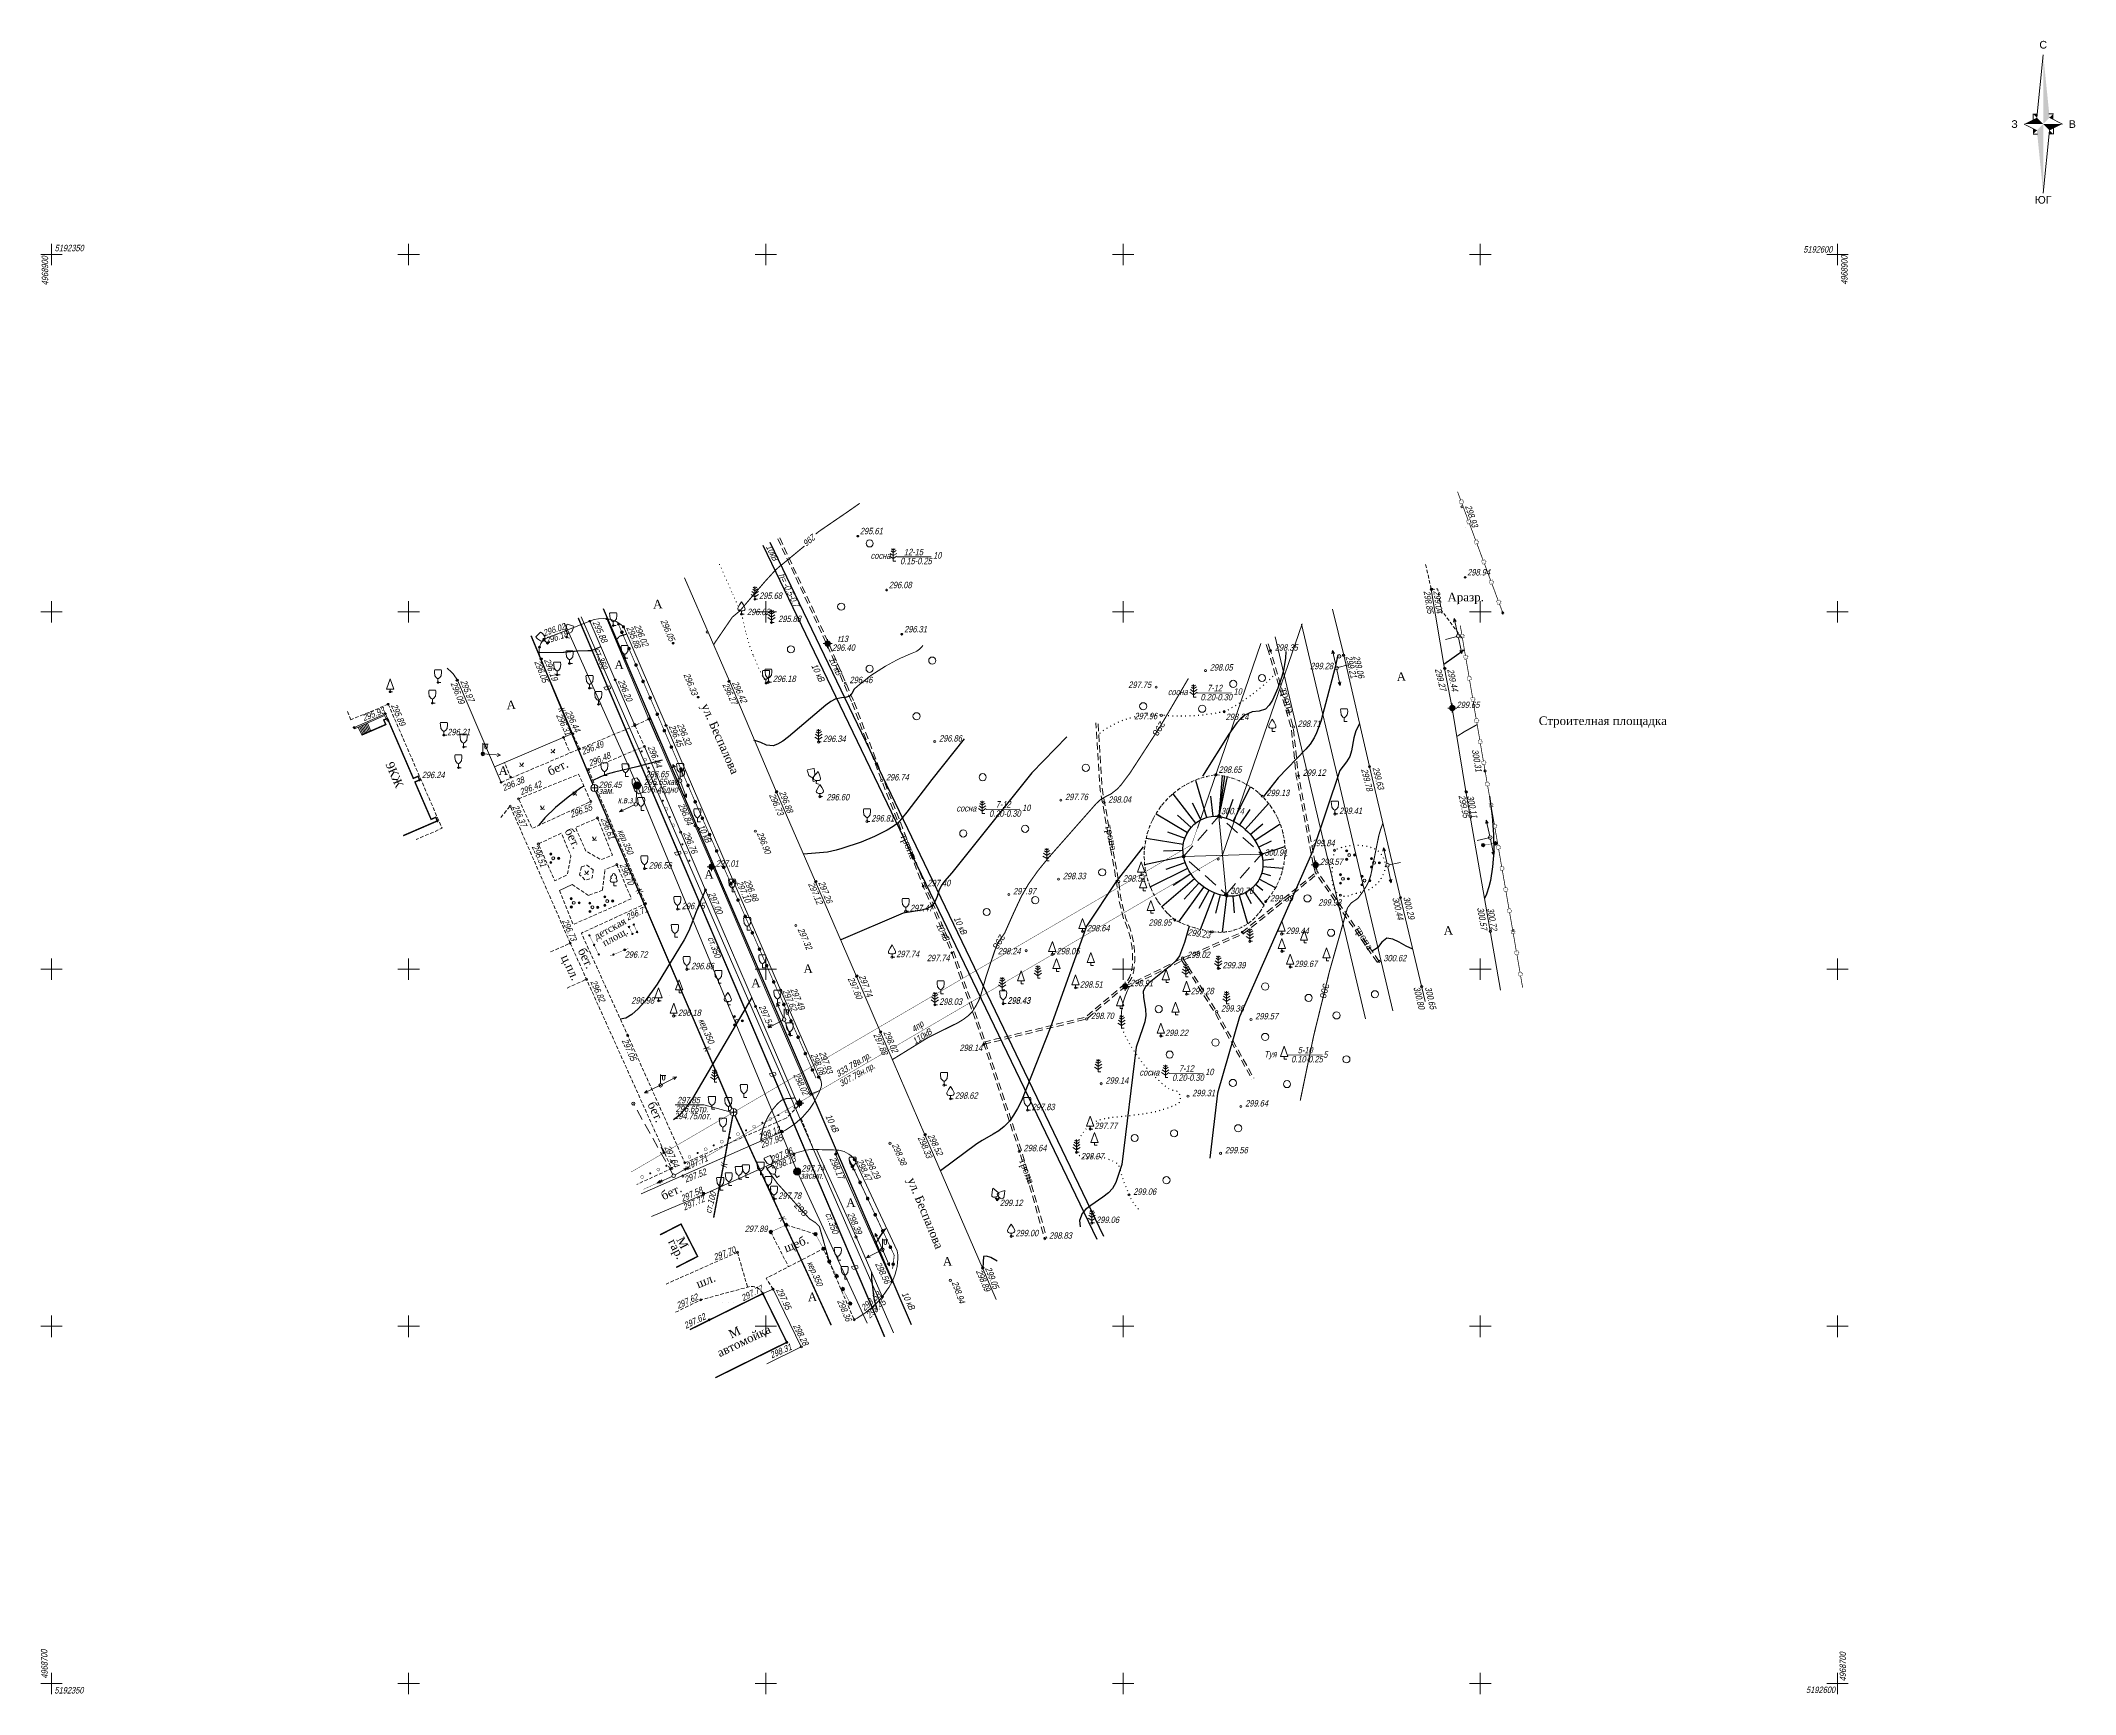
# Model space of a CAD drawing. Header units: millimetres. Extents: x 5192348 to 5192633, y 4968698 to 4968930.
import ezdxf
from ezdxf.enums import TextEntityAlignment as Align

# ---------------------------------------------------------------- set-up
doc = ezdxf.new("R2010")
doc.units = ezdxf.units.MM
doc.set_wipeout_variables(frame=1)
for name, pattern in [('23', [3, 2, -1]), ('71100000a', [1, 0, -1]), ('71327800', [1, 0, -1]), ('COMMUN', [6, 5, -1]), ('DASHED', [0.75, 0.5, -0.25]), ('DASHEDX2', [1.5, 1, -0.5]), ('DOT', [2, 0, -2])]:
    doc.linetypes.add(name, pattern=pattern)
for name, color, linetype, lineweight in [('31252100', 7, 'Continuous', 18), ('51361800', 7, 'Continuous', 18), ('51472300', 7, 'Continuous', 18), ('51478610', 7, 'Continuous', 18), ('71100000', 7, 'Continuous', 18), ('71133100', 7, 'Continuous', 18), ('71133200', 7, 'Continuous', 18), ('71133300', 7, 'Continuous', 18), ('71133600', 7, 'Continuous', 18), ('71133800', 7, 'Continuous', 18), ('71211000', 7, 'Continuous', 18), ('82211000', 7, 'Continuous', 18), ('82212000', 7, 'Continuous', 18), ('Commun', 7, 'Continuous', 18), ('CONTOURS-LABEL', 7, 'Continuous', 18), ('CONTOURS-LABEL @ 1', 7, 'Continuous', 18), ('ELE_SKLAD', 7, 'Continuous', 18), ('GEO_POINTS', 7, 'Continuous', 18), ('Grid', 7, 'Continuous', 18), ('Otm', 7, 'Continuous', 18), ('R_Поверхность5_CNT-MAJ', 7, 'Continuous', 18), ('R_Поверхность5_CNT-MIN', 7, 'Continuous', 18), ('Sit', 7, 'Continuous', 18), ('Text', 7, 'Continuous', 18), ('Text_com', 7, 'Continuous', 18), ('Us_znak', 7, 'Continuous', 18), ('Us_znak_fon', 7, 'Continuous', 18), ('Рамка и сетка', 7, 'Continuous', 18)]:
    doc.layers.add(name, color=color, linetype=linetype, lineweight=lineweight)
for name, color, linetype in [('71224000', 7, 'Continuous'), ('71315000', 7, 'Continuous'), ('71327800', 7, 'Continuous'), ('A_GRADE2D', 7, 'Continuous'), ('R_Поверхность1_CNT-MAJ', 7, 'Continuous'), ('R_Поверхность1_CNT-MIN', 7, 'Continuous')]:
    doc.layers.add(name, color=color, linetype=linetype)
doc.styles.add('eskd', font='ESKD1.shx', dxfattribs={"width": 1.2, "oblique": 15})
doc.styles.get("Standard").update_dxf_attribs({"font": 'arial.ttf'})
doc.styles.add('style1', font='times.ttf', dxfattribs={"height": 1})
doc.linetypes.add('KABELww_500', pattern='A,0.0001,-0.4,[131,ltypeshp.shx,S=0.4,R=90,X=0.4,Y=-0.4],0.2,[131,ltypeshp.shx,S=0.2,R=90,X=0.4,Y=-0.2],3.6,[131,ltypeshp.shx,S=0.2,R=-90,X=-0.4,Y=0.2],0.2,[131,ltypeshp.shx,S=0.4,R=-90,X=-0.4,Y=0.4],-0.8,4,-0.4', length=9.6001)
doc.linetypes.add('TEL_500', pattern='A,0.0001,-0.5,1.5,[133,ltypeshp.shx,S=0.1,R=0,X=-0.1,Y=0],1.5,-0.5', length=4.0001)

msp = doc.modelspace()

# ---------------------------------------------------------------- texts
at = {"layer": 'CONTOURS-LABEL', "color": 32, "oblique": 13, "width": 0.8}
msp.add_text('296', height=0.9, rotation=219.7216, dxfattribs=at).set_placement((5192456.57, 4968861.02, 296))
at = {"layer": 'CONTOURS-LABEL', "color": 32, "insert": (5192454.91, 4968766.37, 298), "char_height": 0.9, "attachment_point": 5, "rotation": 312.3252}
msp.add_mtext('298', dxfattribs=at)
at = {"layer": 'CONTOURS-LABEL @ 1', "color": 32, "char_height": 0.9, "attachment_point": 5}
for s, insert, rotation in [('298', (5192505, 4968833.65, 298), 236.9868), ('298', (5192482.62, 4968803.83, 298), 238.5678), ('300', (5192528.19, 4968796.95, 300), 254.9762)]:
    msp.add_mtext(s, dxfattribs=dict(at, insert=insert, rotation=rotation))
at = {"layer": 'ELE_SKLAD', "oblique": 13, "width": 0.8}
msp.add_text('t13', height=0.9, dxfattribs=at).set_placement((5192460.05, 4968845.76, 295.1))
at = {"layer": 'GEO_POINTS', "oblique": 13, "width": 0.8}
for s, rotation, p in [('298.93', 288.5448, (5192547.85, 4968864.77, 298.93)), ('298.85', 279.4236, (5192542.06, 4968852.87, 298.85)), ('299.04', 277.6052, (5192543.43, 4968852.91, 299.04)), ('299.21', 283.9876, (5192531.12, 4968843.73, 299.21)), ('299.06', 283.1896, (5192532.2, 4968843.76, 299.06)), ('299.27', 283.675, (5192543.64, 4968841.96, 299.27)), ('299.44', 282.2343, (5192545.37, 4968841.9, 299.44)), ('296.44', 292.4336, (5192433.44, 4968831.05, 296.44)), ('296.48', 22.3444, (5192425.39, 4968828.34, 296.48)), ('299.78', 284.0589, (5192533.32, 4968827.94, 299.78)), ('299.63', 284.2924, (5192534.9, 4968828.16, 299.63)), ('300.31', 280.3248, (5192548.8, 4968830.66, 300.31)), ('296.42', 22.1678, (5192415.76, 4968824.32, 296.42)), ('296.37', 293.6588, (5192414.48, 4968822.73, 296.37)), ('296.55', 20.772, (5192422.78, 4968821.15, 296.55)), ('296.84', 293.5166, (5192437.69, 4968822.98, 296.84)), ('296.73', 293.5669, (5192450.43, 4968824.34, 296.73)), ('296.88', 291.6819, (5192451.83, 4968824.74, 296.88)), ('299.95', 281.7416, (5192546.95, 4968824.25, 299.95)), ('300.11', 280.9854, (5192548.15, 4968824.2, 300.11)), ('296.61', 291.9299, (5192426.86, 4968821.02, 296.61)), ('кер.350', 293.2594, (5192429.22, 4968819.31)), ('296.51', 293.9794, (5192417.22, 4968817.11, 296.51)), ('296.76', 292.4734, (5192438.4, 4968819.03, 296.76)), ('296.90', 292.2736, (5192448.71, 4968818.99, 296.9)), ('296.70', 292.9828, (5192429.51, 4968814.6, 296.65)), ('297.10', 294.2711, (5192445.82, 4968812.12, 297.1)), ('296.98', 293.3746, (5192446.91, 4968812.32, 296.98)), ('297.12', 293.4282, (5192455.89, 4968811.9, 297.12)), ('297.26', 292.0682, (5192457.32, 4968812.09, 297.26)), ('296.71', 23.8245, (5192430.66, 4968806.77, 296.71)), ('297.00', 293.2824, (5192441.92, 4968810.55, 297)), ('300.44', 283.3587, (5192537.68, 4968809.93, 300.29)), ('300.29', 283.3587, (5192539.22, 4968810.03, 300.29)), ('300.57', 279.8329, (5192549.56, 4968808.55, 300.57)), ('300.72', 279.8329, (5192550.97, 4968808.48, 300.57)), ('296.73', 294.3307, (5192421.45, 4968806.75, 296.73)), ('297.32', 293.5309, (5192454.43, 4968805.54, 297.32)), ('299.23', 351.5873, (5192508.98, 4968804.75, 299.23)), ('296.82', 294.2257, (5192425.42, 4968798.21, 296.82)), ('297.62', 294.4496, (5192452.29, 4968796.93, 297.62)), ('297.49', 293.7777, (5192453.39, 4968797.14, 297.49)), ('297.60', 293.3024, (5192461.45, 4968798.64, 297.6)), ('297.74', 291.1355, (5192462.99, 4968798.99, 297.74)), ('300.80', 283.2987, (5192540.64, 4968797.42, 300.65)), ('300.65', 283.2987, (5192542.24, 4968797.42, 300.65)), ('297.54', 293.2789, (5192448.99, 4968794.74, 297.54)), ('кер.350', 293.2594, (5192440.55, 4968792.83)), ('297.88', 293.3501, (5192465.02, 4968790.82, 297.88)), ('298.02', 294.0948, (5192466.43, 4968791.12, 298.02)), ('297.05', 294.168, (5192429.8, 4968789.99, 297.05)), ('298.08', 294.1731, (5192456.24, 4968788, 298.08)), ('297.93', 291.3008, (5192457.41, 4968788.27, 297.93)), ('298.02', 295.6158, (5192453.83, 4968785.16, 298.02)), ('333.78в.пр.', 30.7399, (5192460.12, 4968784.85, 334.78)), ('307.79н.пр.', 29.1608, (5192460.58, 4968783.49, 308.89)), ('294.75лот.', 359.6027, (5192437.18, 4968779, 297.85)), ('296.65тр.', 359.6027, (5192437.37, 4968779.99, 297.85)), ('298.12', 21.8076, (5192449.18, 4968776.04, 298.12)), ('297.95', 20.17, (5192449.42, 4968774.92, 297.95)), ('298.52', 296.161, (5192472.6, 4968776.69, 298.52)), ('297.64', 295.2809, (5192435.75, 4968775.05, 297.64)), ('297.71', 23.8173, (5192439.05, 4968771.9, 297.71)), ('297.96', 24.5325, (5192450.92, 4968772.9, 297.96)), ('298.13', 22.2756, (5192451.33, 4968771.89, 298.13)), ('298.38', 294.0683, (5192467.61, 4968775.37, 298.38)), ('298.33', 293.4275, (5192471.24, 4968776.38, 298.33)), ('297.52', 21.1601, (5192438.79, 4968770.1, 297.52)), ('засып.', 359.6027, (5192454.85, 4968770.66)), ('298.17', 293.884, (5192458.89, 4968773.44, 298.17)), ('298.47', 296.532, (5192462.65, 4968773.12, 298.16)), ('298.29', 297.695, (5192463.8, 4968773.36, 298.29)), ('297.58', 24.5627, (5192438.33, 4968767.4, 297.27)), ('297.72', 24.095, (5192438.61, 4968766.19, 297.41)), ('ст.100', 75.111, (5192442.31, 4968765.72)), ('298.39', 293.7958, (5192461.4, 4968765.72, 298.39)), ('297.70', 20.9826, (5192442.88, 4968759.21, 297.7)), ('кер.350', 293.2594, (5192455.75, 4968758.88)), ('298.56', 295.8958, (5192465.26, 4968758.72, 298.56)), ('298.89', 293.4275, (5192479.38, 4968757.72, 298.89)), ('299.05', 291.6208, (5192480.66, 4968758.11, 299.05)), ('297.62', 24.9621, (5192437.73, 4968752.43, 297.62)), ('297.77', 27.3317, (5192446.84, 4968753.5, 297.77)), ('297.95', 296.0497, (5192451.4, 4968755.11, 297.95)), ('298.58', 42.6425, (5192463.82, 4968752.09, 298.58)), ('298.45', 42.8321, (5192464.54, 4968751.05, 298.45)), ('298.94', 289.6641, (5192476, 4968756.14, 298.94)), ('297.62', 26.1303, (5192438.81, 4968749.63, 297.62)), ('298.36', 293.3115, (5192459.95, 4968753.54, 298.36)), ('298.28', 296.8841, (5192453.78, 4968750.07, 298.28)), ('298.31', 23.8653, (5192450.81, 4968745.49, 298.31))]:
    msp.add_text(s, height=0.9, rotation=rotation, dxfattribs=at).set_placement(p)
for s, p in [('298.35', (5192521.24, 4968844.55, 298.35)), ('298.05', (5192512.14, 4968841.77, 298.05)), ('299.28', (5192526.19, 4968841.96, 299.28)), ('296.18', (5192450.97, 4968840.17, 296.18)), ('296.46', (5192461.71, 4968840.01, 296.46)), ('297.75', (5192500.73, 4968839.34, 297.75)), ('299.65', (5192546.68, 4968836.53, 299.65)), ('297.96', (5192501.58, 4968834.96, 297.96)), ('298.24', (5192514.36, 4968834.85, 298.24)), ('298.71', (5192524.43, 4968833.88, 298.71)), ('296.34', (5192457.98, 4968831.78, 296.34)), ('296.86', (5192474.24, 4968831.84, 296.86)), ('298.65', (5192513.38, 4968827.46, 298.65)), ('299.12', (5192525.15, 4968827.04, 299.12)), ('296.45', (5192426.6, 4968825.34, 296.45)), ('296.65', (5192433.17, 4968826.83, 478.79)), ('296.74', (5192466.81, 4968826.39, 296.74)), ('299.13', (5192520.07, 4968824.2, 299.13)), ('296.60', (5192458.47, 4968823.6, 296.6)), ('297.76', (5192491.88, 4968823.64, 297.76)), ('298.04', (5192497.93, 4968823.28, 298.04)), ('299.41', (5192530.26, 4968821.7, 299.41)), ('296.81', (5192464.76, 4968820.65, 296.81)), ('300.91', (5192519.8, 4968815.85, 300.91)), ('299.84', (5192526.42, 4968817.19, 299.84)), ('296.56', (5192433.61, 4968814.06, 296.56)), ('297.01', (5192442.99, 4968814.32, 297.01)), ('299.57', (5192527.56, 4968814.57, 299.57)), ('297.40', (5192472.62, 4968811.59, 297.4)), ('297.97', (5192484.6, 4968810.44, 297.97)), ('298.33', (5192491.57, 4968812.57, 298.33)), ('298.51', (5192499.98, 4968812.24, 298.51)), ('300.70', (5192515.01, 4968810.49, 300.7)), ('296.75', (5192438.23, 4968808.38, 296.75)), ('297.47', (5192470.17, 4968808.09, 297.47)), ('299.39', (5192520.57, 4968809.46, 299.39)), ('299.93', (5192527.33, 4968808.88, 299.93)), ('298.64', (5192494.92, 4968805.27, 298.64)), ('298.95', (5192503.57, 4968806.06, 298.95)), ('299.44', (5192522.8, 4968804.91, 299.44)), ('296.72', (5192430.24, 4968801.58, 296.72)), ('297.74', (5192468.26, 4968801.66, 297.74)), ('298.24', (5192482.47, 4968802.06, 298)), ('298.05', (5192490.7, 4968802.06, 298.05)), ('299.02', (5192508.95, 4968801.54, 299.02)), ('296.86', (5192439.53, 4968799.97, 296.86)), ('297.74', (5192472.53, 4968801.1, 297.74)), ('299.39', (5192513.93, 4968800.09, 299.39)), ('299.67', (5192523.98, 4968800.28, 299.67)), ('300.62', (5192536.44, 4968801.08, 300.62)), ('298.51', (5192493.95, 4968797.38, 298.51)), ('298.91', (5192500.99, 4968797.59, 296.46)), ('299.28', (5192509.48, 4968796.48, 299.28)), ('296.98', (5192431.17, 4968795.16, 296.98)), ('296.18', (5192437.7, 4968793.43, 296.18)), ('298.03', (5192474.26, 4968794.99, 298.03)), ('298.43', (5192483.81, 4968795.13, 298.43)), ('298.43', (5192483.82, 4968795.17, 298.43)), ('298.70', (5192495.51, 4968793, 298.7)), ('299.36', (5192513.71, 4968794.04, 299.36)), ('299.57', (5192518.5, 4968792.95, 299.57)), ('299.22', (5192505.88, 4968790.62, 299.22)), ('298.14', (5192477.1, 4968788.53, 298.14)), ('298.62', (5192476.45, 4968781.84, 298.62)), ('299.14', (5192497.54, 4968783.95, 299.14)), ('299.31', (5192509.68, 4968782.2, 299.31)), ('297.85', (5192437.57, 4968781.21, 297.85)), ('297.83', (5192487.22, 4968780.25, 297.83)), ('299.64', (5192517.09, 4968780.76, 299.64)), ('297.77', (5192495.99, 4968777.61, 297.77)), ('298.64', (5192486.08, 4968774.5, 298.64)), ('298.97', (5192494.09, 4968773.36, 298.97)), ('299.56', (5192514.25, 4968774.2, 299.56)), ('297.74', (5192454.99, 4968771.65, 297.74)), ('297.78', (5192451.74, 4968767.83, 297.78)), ('299.06', (5192501.43, 4968768.4, 299.06)), ('299.12', (5192482.75, 4968766.83, 299.12)), ('299.06', (5192496.23, 4968764.46, 299.06)), ('297.89', (5192447.04, 4968763.2, 297.89)), ('299.00', (5192484.94, 4968762.6, 299)), ('298.83', (5192489.64, 4968762.26, 298.83))]:
    msp.add_text(s, height=0.9, dxfattribs=at).set_placement(p)
at = {"layer": 'Otm', "oblique": 13, "width": 0.8}
for s, p in [('295.61', (5192463.17, 4968860.85, 295.61)), ('сосна', (5192464.66, 4968857.41, 0.02)), ('0.15-0.25', (5192468.8, 4968856.65, 0.02)), ('12-15', (5192469.32, 4968857.91, 0.02)), ('10', (5192473.42, 4968857.45, 0.02)), ('296.08', (5192467.21, 4968853.3, 296.08)), ('298.94', (5192548.17, 4968855.08, 298.94)), ('295.68', (5192449.05, 4968851.8, 295.68)), ('296.02', (5192447.36, 4968849.53, 296.02)), ('295.88', (5192451.72, 4968848.56, 295.88)), ('296.31', (5192469.35, 4968847.11, 296.31)), ('296.40', (5192459.26, 4968844.53, 294.63)), ('7-12', (5192511.77, 4968838.88, 0.02)), ('10', (5192515.46, 4968838.4, 0.02)), ('сосна', (5192506.26, 4968838.34, 0.02)), ('0.20-0.30', (5192510.84, 4968837.6, 0.02)), ('296.21', (5192405.41, 4968832.72, 296.21)), ('296.24', (5192401.84, 4968826.72, 296.24)), ('сосна', (5192476.67, 4968822.05, 0.02)), ('0.20-0.30', (5192481.25, 4968821.31, 0.02)), ('7-12', (5192482.18, 4968822.6, 0.02)), ('10', (5192485.87, 4968822.11, 0.02)), ('300.74', (5192513.72, 4968821.66, 300.74)), ('Туя', (5192519.75, 4968787.64, 0.02)), ('5-10', (5192524.45, 4968788.21, 0.02)), ('5', (5192528.03, 4968787.58, 0.02)), ('сосна', (5192502.29, 4968785.09, 0.02)), ('0.20-0.30', (5192506.88, 4968784.35, 0.02)), ('7-12', (5192507.81, 4968785.64, 0.02)), ('10', (5192511.5, 4968785.15, 0.02)), ('0.10-0.25', (5192523.53, 4968786.93, 0.02))]:
    msp.add_text(s, height=0.9, dxfattribs=at).set_placement(p)
for s, rotation, p in [('296.02', 18.294, (5192418.98, 4968846.57, 296.1)), ('295.88', 294.4318, (5192425.73, 4968848.51, 295.88)), ('295.88', 293.3137, (5192430.45, 4968847.76, 295.88)), ('296.02', 293.3137, (5192431.52, 4968848, 296.02)), ('296.05', 293.2111, (5192435.23, 4968848.73, 296.05)), ('296.18', 18.294, (5192419.31, 4968845.5, 296.1)), ('296.05', 291.4476, (5192417.57, 4968842.99, 296.05)), ('296.19', 291.4476, (5192418.93, 4968843.24, 296.19)), ('296.09', 292.0699, (5192405.85, 4968839.99, 296.09)), ('295.97', 292.0699, (5192407.21, 4968840.28, 295.97)), ('296.20', 293.2232, (5192429.27, 4968840.3, 296.2)), ('296.33', 292.7159, (5192438.45, 4968841.19, 296.33)), ('296.27', 295.0635, (5192443.89, 4968839.81, 296.27)), ('296.42', 295.0635, (5192445.23, 4968840.05, 296.42)), ('295.93', 21.2621, (5192393.74, 4968834.68, 295.93)), ('295.89', 293.444, (5192397.51, 4968836.89, 295.89)), ('296.31', 295.4737, (5192420.61, 4968835.5, 296.31)), ('296.44', 295.4737, (5192421.89, 4968835.95, 296.44)), ('296.45', 292.9258, (5192436.39, 4968833.96, 296.45)), ('296.32', 292.9258, (5192437.54, 4968834.17, 296.32)), ('296.49', 21.1004, (5192424.39, 4968829.95, 296.49)), ('296.38', 23.0947, (5192413.34, 4968824.88, 296.38))]:
    msp.add_text(s, height=0.9, rotation=rotation, dxfattribs=at).set_placement(p)
at = {"layer": 'Text', "style": 'style1'}
for s, height, rotation, p in [('А', 1.2, 2.134, (5192434.24, 4968850.45, -296.44)), ('Аразр.', 1.2, 0.2545, (5192545.41, 4968851.45, -296.44)), ('тропа', 1, 284.8412, (5192522.08, 4968839.19, -292.28)), ('А', 1.2, 2.134, (5192538.31, 4968840.31, -296.44)), ('А', 1.2, 2.134, (5192413.72, 4968836.35, -296.44)), ('ул. Беспалова', 1.2, 293.918, (5192440.91, 4968836.84, -285.22)), ('бет.', 1.2, 25.7353, (5192419.8, 4968827.03, -296.85)), ('бет.', 1.2, 295.7353, (5192421.8, 4968819.37, -0.29)), ('тропа', 1, 281.8299, (5192497.48, 4968820.08, -296.44)), ('тропа', 1, 293.5642, (5192468.8, 4968818.67, -296.44)), ('А', 1.2, 2.134, (5192441.41, 4968812.63)), ('детская', 1, 28.7112, (5192426.27, 4968804.05, -296.78)), ('площ.', 1, 28.7112, (5192427.44, 4968803.14, -296.78)), ('тропа', 1, 300.9347, (5192532.37, 4968805.71, -292.28)), ('А', 1.2, 2.134, (5192544.89, 4968804.78, -296.44)), ('бет.', 1.2, 295.7353, (5192423.64, 4968802.59, -0.29)), ('ц.пл.', 1.2, 295.7353, (5192421.28, 4968801.66, -0.29)), ('А', 1.2, 2.134, (5192455.28, 4968799.43, -296.44)), ('А', 1.2, 2.134, (5192447.96, 4968797.42)), ('бет.', 1.2, 295.7353, (5192433.39, 4968781.08, -0.29)), ('тропа', 1, 290.8447, (5192485.42, 4968773.23, -296.44)), ('бет.', 1.2, 25.0576, (5192435.67, 4968767.63, 1)), ('ул. Беспалова', 1.2, 292.2452, (5192469.78, 4968770.52)), ('А', 1.2, 2.134, (5192461.26, 4968766.67, -296.44)), ('М', 1.2, 297.6219, (5192437.43, 4968762.13)), ('щеб.', 1.2, 22.0098, (5192452.81, 4968760.33, -296.44)), ('гар.', 1.2, 297.6219, (5192436.27, 4968761.84)), ('А', 1.2, 2.134, (5192474.79, 4968758.47, -296.44)), ('шл.', 1.2, 22.0098, (5192440.53, 4968755.31, -296.44)), ('А', 1.2, 2.134, (5192455.88, 4968753.5, -594.47)), ('автомойка', 1.2, 25.7118, (5192443.55, 4968745.67)), ('М', 1.2, 25.7118, (5192445.16, 4968748.27))]:
    msp.add_text(s, height=height, rotation=rotation, dxfattribs=at).set_placement(p)
for s, p in [('А', (5192428.81, 4968841.99)), ('Строителная площадка', (5192558.19, 4968834.15)), ('А', (5192412.59, 4968827.17))]:
    msp.add_text(s, height=1.2, dxfattribs=at).set_placement(p)
at = {"layer": 'Text', "color": 7, "style": 'style1'}
msp.add_text('9КЖ', height=1.2, rotation=293.4217, dxfattribs=at).set_placement((5192396.74, 4968828.67, -285.65))
at = {"layer": 'Text_com', "oblique": 13, "width": 0.8}
for s, rotation, p in [('10кВ', 296.6455, (5192449.96, 4968859.12, 568.01)), ('ст.350', 290.4517, (5192425.96, 4968844.72, 277.67)), ('В', 296.7578, (5192427.22, 4968839.54, 282.9)), ('К', 292.5288, (5192420.86, 4968836.49, 1170.46)), ('В', 296.7578, (5192437.1, 4968816.41, 282.9)), ('К', 303.3945, (5192431.7, 4968810.99)), ('ст.350', 290.4517, (5192441.84, 4968804.33, -17.95)), ('4пр', 35.8666, (5192470.79, 4968791.1)), ('110кВ', 32.8017, (5192470.89, 4968789.41)), ('К', 303.3945, (5192441.17, 4968788.91)), ('В', 296.7578, (5192450.38, 4968785.46, 282.9)), ('К', 79.4474, (5192444.52, 4968772.11, -297.85)), ('К', 303.3945, (5192451.71, 4968765.14)), ('ст.350', 290.4517, (5192458.3, 4968765.7, -17.95)), ('В', 296.7578, (5192461.87, 4968758.45, 282.9))]:
    msp.add_text(s, height=0.9, rotation=rotation, dxfattribs=at).set_placement(p)
at = {"layer": 'Text_com', "color": 1, "oblique": 13, "width": 0.8}
for s, p in [('h= -0.5-0.7', (5192451.74, 4968855.14, 568.01)), ('10 кВ ', (5192456.33, 4968842.47, 568.01)), ('10 кВ ', (5192458.79, 4968843.37, 568.01)), ('10 кВ ', (5192440.48, 4968819.95, 568.01)), ('10 кВ ', (5192473.8, 4968806.19, 568.01)), ('10 кВ ', (5192476.26, 4968807.09, 568.01)), ('10 кВ ', (5192458.31, 4968779.41, 271.49)), ('10 кВ ', (5192468.98, 4968754.56, 271.49))]:
    msp.add_text(s, height=0.9, rotation=295.6548, dxfattribs=at).set_placement(p)
at = {"layer": 'Text_com', "oblique": 13, "width": 0.8}
msp.add_text('к.в.з.', height=0.9, dxfattribs=at).set_placement((5192429.28, 4968823.2, -300.07))
at = {"layer": 'Рамка и сетка', "oblique": 13, "width": 0.8}
for s, rotation, p in [('4968900', 90.0974, (5192349.55, 4968895.68)), ('4968900', 90.0974, (5192601.41, 4968895.76)), ('4968700', 91.0191, (5192349.5, 4968700.69)), ('4968700', 90.0974, (5192601.19, 4968700.32))]:
    msp.add_text(s, height=0.9, rotation=rotation, dxfattribs=at).set_placement(p)
for s, p in [('5192350', (5192350.46, 4968900.46)), ('5192600', (5192595.21, 4968900.27)), ('5192350', (5192350.42, 4968698.61)), ('5192600', (5192595.6, 4968698.68))]:
    msp.add_text(s, height=0.9, dxfattribs=at).set_placement(p)

# ---------------------------------------------------------------- blocks, each defined once
blk = doc.blocks.new('71133200')
for p, q in [((-0.924145, 3.560442), (-1.024145, 3.360442)), ((-1.024145, 3.360442), (-0.977382, 2.864397)), ((-0.977382, 2.864397), (-0.861899, 1.88241)), ((-0.024145, 3.560442), (-0.924145, 3.560442)), ((-0.861899, 1.88241), (-0.374616, 1.28565)), ((-0.374616, 1.28565), (0, 1.039723)), ((-0.024145, 3.560442), (0.875855, 3.560442)), ((0, 1.039723), (0.401375, 1.321765)), ((0, 0), (0, 1.039723)), ((0.8, 0), (0, 0)), ((0.401375, 1.321765), (0.861899, 1.88241)), ((0.861899, 1.88241), (0.975974, 2.864397)), ((0.875855, 3.560442), (0.958164, 3.395824)), ((0.975974, 2.864397), (0.958164, 3.395824))]:
    blk.add_line(p, q)
at = {"style": 'eskd', "oblique": 14.99997778}
blk.add_attdef('Z', (1.873004, -0.239356), '', height=2, dxfattribs=at)
blk = doc.blocks.new('71133800')
blk.add_lwpolyline([(0.71, 0), (0, 0), (0, 0.8), (-1.03, 0.8), (0, 3.61), (1.01, 0.8), (-0.03, 0.8)])
at = {"style": 'eskd', "oblique": 15}
blk.add_attdef('Z', (1.57, -0.8), '', height=2, dxfattribs=at)
blk = doc.blocks.new('51472300')
for p, q in [((0, 0.5), (0, 3)), ((0, 2.75), (1.5, 2.75)), ((0.54, 1.74), (0.54, 2.75)), ((1.2, 1.74), (1.2, 2.75))]:
    blk.add_line(p, q)
at = {"color": 7}
for radius in [0.5, 0.05]:
    blk.add_circle((0, 0), radius, dxfattribs=at)
blk.add_arc((0.87, 1.75), 0.331, 182.1567, 357.8433)
at = {"oblique": 15}
blk.add_attdef('Z', (1.02, -1.37), '', height=2, dxfattribs=at)
blk = doc.blocks.new('71133300')
for p, q in [((0, 0.91), (0, 0)), ((0, 0), (0.76, 0))]:
    blk.add_line(p, q)
blk.add_lwpolyline([(0, 0.91), (-0.38, 0.91), (-0.76, 1.03), (-0.95, 1.21), (-1.01, 1.47), (-0.99, 1.69), (-0.54, 2.57), (0, 3.42), (0.54, 2.57), (0.99, 1.69), (1.01, 1.47), (0.95, 1.21), (0.76, 1.03), (0.39, 0.91)], close=True)
at = {"style": 'eskd', "oblique": 15}
blk.add_attdef('Z', (1.77, -0.69), '', height=2, dxfattribs=at)
blk = doc.blocks.new('71133600')
for p, q in [((-0.86, 2.16), (0, 1.51)), ((-0.52, 3.39), (0, 3.02)), ((0, 3.02), (0.55, 3.39)), ((0, 1.51), (0.96, 2.16))]:
    blk.add_line(p, q)
for points in [[(-1.05, 1.38), (0, 0.67), (1, 1.38)], [(-0.64, 2.84), (0, 2.37), (0, 2.37), (0.78, 2.93)], [(0.71, 0), (0, 0), (0, 3.55)]]:
    blk.add_lwpolyline(points)
at = {"style": 'eskd', "oblique": 15}
blk.add_attdef('Z', (2.03, -0.19), '', height=2, dxfattribs=at)
blk = doc.blocks.new('*U11')
at = {"layer": '82211000', "linetype": 'Continuous', "ltscale": 0.5}
for points in [[(5192429.75, 4968847.37, 1), (5192429.95, 4968846.91, 1)], [(5192430.74, 4968845.07, 1), (5192430.94, 4968844.61, 1)], [(5192431.73, 4968842.77, 1), (5192431.93, 4968842.32, 1)], [(5192432.72, 4968840.48, 1), (5192432.92, 4968840.02, 1)], [(5192433.71, 4968838.18, 1), (5192433.91, 4968837.72, 1)], [(5192434.7, 4968835.89, 1), (5192434.9, 4968835.43, 1)], [(5192435.69, 4968833.59, 1), (5192435.89, 4968833.13, 1)], [(5192436.68, 4968831.29, 1), (5192436.88, 4968830.84, 1)]]:
    blk.add_hatch(color=256, dxfattribs=at).paths.add_polyline_path(points, flags=0)
at = {"layer": '82211000', "linetype": 'Continuous', "ltscale": 0.5, "flags": 128}
blk.add_lwpolyline([(5192429.36, 4968848.28, 0.1, 0.1, 0), (5192429.75, 4968847.37, 0, 0, 0)], format="xyseb", dxfattribs=at)
at = {"layer": '82211000', "linetype": 'Continuous', "ltscale": 0.5, "const_width": 0.1}
for points in [[(5192429.95, 4968846.91), (5192430.74, 4968845.07)], [(5192430.94, 4968844.61), (5192431.73, 4968842.77)], [(5192431.93, 4968842.32), (5192432.72, 4968840.48)], [(5192432.92, 4968840.02), (5192433.71, 4968838.18)], [(5192433.91, 4968837.72), (5192434.7, 4968835.89)], [(5192434.9, 4968835.43), (5192435.69, 4968833.59)], [(5192435.89, 4968833.13), (5192436.68, 4968831.29)]]:
    blk.add_lwpolyline(points, dxfattribs=at)
at = {"layer": '82211000', "ltscale": 0.5, "const_width": 0.1}
blk.add_lwpolyline([(5192436.88, 4968830.84), (5192437.39, 4968829.65)], dxfattribs=at)
blk = doc.blocks.new('31252100a')
blk.add_circle((0, 0), 1)
blk = doc.blocks.new('GRID')
at = {"layer": 'Grid', "color": 104}
blk.add_line((-1.5, 0), (1.5, 0), dxfattribs=at)
for points in [[(0, 0), (0, 1.5)], [(0, 0), (0, -1.5)]]:
    blk.add_lwpolyline(points, dxfattribs=at)
blk = doc.blocks.new('GAZON')
at = {"layer": 'Us_znak', "linetype": 'COMMUN', "lineweight": -2}
for points in [[(-0.23, -0.04, 1), (-0.18, -0.04, 1)], [(0.18, -0.04, 1), (0.23, -0.04, 1)]]:
    blk.add_hatch(color=0, dxfattribs=at).paths.add_polyline_path(points)
at = {"layer": 'Us_znak', "color": 0, "linetype": 'COMMUN', "lineweight": -2}
for points in [[(0, 0), (-0.26, 0.43)], [(0, 0), (0.26, 0.43)]]:
    blk.add_lwpolyline(points, dxfattribs=at)
for centre in [(-0.21, -0.04), (0.21, -0.04)]:
    blk.add_circle(centre, 0.025, dxfattribs=at)
blk = doc.blocks.new('NAPR')
at = {"layer": 'Us_znak', "color": 0, "linetype": 'Continuous', "lineweight": -2}
for p in [(-0.19, 2.04), (0.19, 2.04)]:
    blk.add_line(p, (0, 2.5), dxfattribs=at)
blk.add_lwpolyline([(0, 0), (0, 2.5)], dxfattribs=at)
blk = doc.blocks.new('POINT')
at = {"layer": 'Us_znak', "linetype": 'Continuous', "lineweight": -2}
h = blk.add_hatch(color=0, dxfattribs=at)
edge = h.paths.add_edge_path()
edge.add_arc((0, 0), 0.05, 0, 360)
at = {"layer": 'Us_znak_fon', "linetype": 'Continuous'}
blk.add_hatch(color=7, dxfattribs=at).paths.add_polyline_path([(-0.42, 0.05, -0.346708), (-0.05, 0.42), (-0.05, 0.62), (0.05, 0.62), (0.05, 0.42, -0.346708), (0.42, 0.05), (0.62, 0.05), (0.62, -0.05), (0.42, -0.05, -0.346708), (0.05, -0.42), (0.05, -0.62), (-0.05, -0.62), (-0.05, -0.42, -0.346708), (-0.42, -0.05), (-0.62, -0.05), (-0.62, 0.05)])
at = {"layer": 'Us_znak', "color": 0, "linetype": 'Continuous', "lineweight": -2}
for p, q in [((-0.62, 0), (-0.38, 0)), ((0, 0.38), (0, 0.62)), ((0.38, 0), (0.62, 0)), ((0, -0.62), (0, -0.38))]:
    blk.add_line(p, q, dxfattribs=at)
for radius in [0.375, 0.05]:
    blk.add_circle((0, 0), radius, dxfattribs=at)
blk = doc.blocks.new('INVZR')
for p, q in [((-1.83, 1.95), (-0.05, 19.52)), ((-1.83, -1.62), (-5.4, 0.16)), ((-2.91, 1.41), (-2.91, 3.02)), ((1.56, 3.02), (2.81, 3.02)), ((1.74, 1.95), (5.31, 0.16)), ((-1.66, -2.69), (-2.91, -2.69)), ((1.74, -1.62), (-0.05, -19.19)), ((2.81, -1.09), (2.81, -2.69))]:
    blk.add_line(p, q)
for points in [[(-0.05, 19.52), (-0.05, 0.16), (1.74, 1.95)], [(-5.4, 0.16), (-0.05, 0.16), (-1.83, 1.95)], [(-2.91, 3.02), (-1.83, 1.95), (-1.66, 3.02)], [(-0.05, -19.19), (-0.05, 0.16), (-1.83, -1.62)], [(5.31, 0.16), (-0.05, 0.16), (1.74, -1.62)], [(2.81, 3.02), (1.74, 1.95), (2.81, 1.41)], [(-2.91, -2.69), (-1.83, -1.62), (-2.91, -1.09)], [(2.81, -2.69), (1.74, -1.62), (1.56, -2.69)]]:
    blk.add_solid(points)
for s, height, p in [('С', 2.14, (-0.05, 21.3)), ('ЮГ', 2.143, (-0.05, -22.12))]:
    blk.add_text(s, height=height).set_placement(p, align=Align.CENTER)
blk.add_text('З', height=2.14).set_placement((-7.19, -0.91), align=Align.RIGHT)
blk.add_text('В', height=2.14).set_placement((7.09, -0.91))
blk = doc.blocks.new('71133100')
for p, q in [((-0.39, 0.96), (0.43, 0.96)), ((0, 0.96), (0, 0)), ((0, 0), (0.75, 0))]:
    blk.add_line(p, q)
for centre, radius, start, end in [((-0.44, 1.5), 0.538, 107.1058, 275.2306), ((-0.26, 2.38), 0.52, 101.09, 227.21), ((0.01, 3.04), 0.39, 339.52, 198.62), ((0.33, 2.4), 0.5, 301.87, 85.62), ((0.46, 1.48), 0.52, 267.04, 76.7)]:
    blk.add_arc(centre, radius, start, end)
at = {"style": 'eskd', "oblique": 15}
blk.add_attdef('Z', (1.7, -0.17), '', height=2, dxfattribs=at)
blk = doc.blocks.new('71211000')
at = {"linetype": 'Continuous'}
h = blk.add_hatch(color=256, dxfattribs=at)
h.paths.add_polyline_path([(-0.39, -1.19, 1), (-0.99, -1.19, 1)])
h.paths.add_polyline_path([(-0.41, 1.18, 1), (-1.01, 1.18, 1)])
h.paths.add_polyline_path([(1.2, 0, 1), (1.8, 0, 1)])
for centre, radius in [((-0.71, 1.18), 0.3), ((0, 0), 0.4), ((1.5, 0), 0.3), ((-0.69, -1.19), 0.3)]:
    blk.add_circle(centre, radius)
blk = doc.blocks.new('51478610')
at = {"color": 7}
blk.add_wipeout([(0.5, 0.05), (0.48, 0.15), (0.44, 0.24), (0.39, 0.32), (0.32, 0.39), (0.24, 0.44), (0.15, 0.48), (0.05, 0.5), (-0.05, 0.5), (-0.15, 0.48), (-0.24, 0.44), (-0.32, 0.39), (-0.39, 0.32), (-0.44, 0.24), (-0.48, 0.15), (-0.5, 0.05), (-0.5, -0.05), (-0.48, -0.15), (-0.44, -0.24), (-0.39, -0.32), (-0.32, -0.39), (-0.24, -0.44), (-0.15, -0.48), (-0.05, -0.5), (0.05, -0.5), (0.15, -0.48), (0.24, -0.44), (0.32, -0.39), (0.39, -0.32), (0.44, -0.24), (0.48, -0.15), (0.5, -0.05)], dxfattribs=at)
at = {"color": 7, "const_width": 0.375}
blk.add_lwpolyline([(0.01, 0.01, 1), (-0.01, -0.01, 1), (0.01, 0.01)], format="xyb", close=True, dxfattribs=at)
blk.add_circle((0, 0), 0.5)
at = {"style": 'eskd', "oblique": 15}
blk.add_attdef('Z', (1.11, -0.78), '', height=2, dxfattribs=at)
blk = doc.blocks.new('51361800a')
at = {"color": 7}
blk.add_wipeout([(-0.1, 1), (-0.29, 0.96), (-0.47, 0.89), (-0.64, 0.78), (-0.78, 0.64), (-0.89, 0.47), (-0.96, 0.29), (-1, 0.1), (-1, -0.1), (-0.96, -0.29), (-0.89, -0.47), (-0.78, -0.64), (-0.64, -0.78), (-0.47, -0.89), (-0.29, -0.96), (-0.1, -1), (0.1, -1), (0.29, -0.96), (0.47, -0.89), (0.64, -0.78), (0.78, -0.64), (0.89, -0.47), (0.96, -0.29), (1, -0.1), (1, 0.1), (0.96, 0.29), (0.89, 0.47), (0.78, 0.64), (0.64, 0.78), (0.47, 0.89), (0.29, 0.96), (0.1, 1)], dxfattribs=at)
for p, q in [((-1, 0), (1, 0)), ((0, -1), (0, 1))]:
    blk.add_line(p, q)
blk.add_circle((0, 0), 1)
at = {"style": 'eskd', "oblique": 15}
for tag, p in [('Z', (1.72, 1.4)), ('Z1', (1.72, -1)), ('Z2', (1.72, -3.4))]:
    blk.add_attdef(tag, p, '', height=2, dxfattribs=at)
blk = doc.blocks.new('A$C3FE2779C')
at = {"layer": 'Sit', "elevation": 300.07}
for points in [[(1.85, 1.08), (1.44, 1.01)], [(1.85, 1.08), (1.59, 0.76)]]:
    blk.add_lwpolyline(points, dxfattribs=at)
at = {"layer": 'Sit', "linetype": 'Continuous', "rotation": 300.2358671133026}
blk.add_blockref('NAPR', (0, 0), dxfattribs=at)
blk = doc.blocks.new('KOLTEL')
at = {"layer": 'Us_znak_fon', "linetype": 'DASHEDX2', "ltscale": 10}
blk.add_hatch(color=7, dxfattribs=at).paths.add_polyline_path([(-0.52, 0, 1), (0.52, 0, 1)])
at = {"layer": 'Us_znak', "color": 0, "linetype": 'Continuous', "lineweight": -2}
for q in [(-0.35, -0.35), (0, 0.5), (0.35, -0.35)]:
    blk.add_line((0, 0), q, dxfattribs=at)
blk.add_circle((0, 0), 0.5, dxfattribs=at)
blk = doc.blocks.new('*U20')
at = {"layer": '82211000', "linetype": 'Continuous', "ltscale": 0.5}
blk.add_hatch(color=256, dxfattribs=at).paths.add_polyline_path([(5192467.85, 4968758.95, 1), (5192467.79, 4968758.45, 1)], flags=0)
at = {"layer": '82211000', "linetype": 'Continuous', "ltscale": 0.5, "flags": 128}
blk.add_lwpolyline([(5192467.97, 4968759.94, 0.1, 0.1, 0), (5192467.85, 4968758.95, 0, 0, 0)], format="xyseb", dxfattribs=at)
at = {"layer": '82211000', "ltscale": 0.5}
blk.add_lwpolyline([(5192467.79, 4968758.45, 0.1, 0.1, 0), (5192467.74, 4968758.02, 0.1, 0.1, 0)], format="xyseb", dxfattribs=at)
blk = doc.blocks.new('*U21')
at = {"layer": '82211000', "linetype": 'Continuous', "ltscale": 0.5}
for points in [[(5192462.22, 4968772.16, 1), (5192462.01, 4968772.61, 1)], [(5192463.28, 4968769.9, 1), (5192463.07, 4968770.35, 1)], [(5192464.35, 4968767.63, 1), (5192464.14, 4968768.09, 1)], [(5192465.41, 4968765.37, 1), (5192465.2, 4968765.83, 1)], [(5192466.48, 4968763.11, 1), (5192466.26, 4968763.56, 1)], [(5192467.54, 4968760.85, 1), (5192467.33, 4968761.3, 1)]]:
    blk.add_hatch(color=256, dxfattribs=at).paths.add_polyline_path(points, flags=0)
at = {"layer": '82211000', "ltscale": 0.5}
blk.add_lwpolyline([(5192462.01, 4968772.61, 0.1, 0.1, 0), (5192461.68, 4968773.31, 0.1, 0.1, 0)], format="xyseb", dxfattribs=at)
at = {"layer": '82211000', "linetype": 'Continuous', "ltscale": 0.5}
for points in [[(5192463.07, 4968770.35, 0.1, 0.1, 0), (5192462.22, 4968772.16, 0.1, 0.1, 0)], [(5192464.14, 4968768.09, 0.1, 0.1, 0), (5192463.28, 4968769.9, 0.1, 0.1, 0)], [(5192465.2, 4968765.83, 0.1, 0.1, 0), (5192464.35, 4968767.63, 0.1, 0.1, 0)], [(5192466.26, 4968763.56, 0.1, 0.1, 0), (5192465.41, 4968765.37, 0.1, 0.1, 0)], [(5192467.33, 4968761.3, 0.1, 0.1, 0), (5192466.48, 4968763.11, 0.1, 0.1, 0)]]:
    blk.add_lwpolyline(points, format="xyseb", dxfattribs=at)
at = {"layer": '82211000', "linetype": 'Continuous', "ltscale": 0.5, "flags": 128}
blk.add_lwpolyline([(5192467.97, 4968759.94, 0.1, 0.1, 0), (5192467.54, 4968760.85, 0, 0, 0)], format="xyseb", dxfattribs=at)
blk = doc.blocks.new('*U22')
at = {"layer": '82212000', "linetype": 'Continuous', "ltscale": 0.5}
for points in [[(5192547.33, 4968865.41, 1), (5192547.35, 4968865.37, 1)], [(5192548.38, 4968862.6, 1), (5192548.4, 4968862.56, 1)], [(5192549.43, 4968859.79, 1), (5192549.45, 4968859.75, 1)], [(5192550.48, 4968856.98, 1), (5192550.5, 4968856.94, 1)], [(5192551.53, 4968854.17, 1), (5192551.55, 4968854.13, 1)], [(5192552.58, 4968851.36, 1), (5192552.6, 4968851.32, 1)]]:
    blk.add_hatch(color=256, dxfattribs=at).paths.add_polyline_path(points, flags=0)
at = {"layer": '82212000', "linetype": 'Continuous', "ltscale": 0.5, "flags": 128}
blk.add_lwpolyline([(5192546.82, 4968866.8, 0.1, 0.1, 0), (5192547.25, 4968865.62, 0, 0, 0)], format="xyseb", dxfattribs=at)
at = {"layer": '82212000', "linetype": 'Continuous', "ltscale": 0.5, "const_width": 0.05}
for points in [[(5192547.02, 4968865.54), (5192547.49, 4968865.71)], [(5192547.19, 4968865.07), (5192547.02, 4968865.54)], [(5192547.66, 4968865.24), (5192547.19, 4968865.07)], [(5192547.49, 4968865.71), (5192547.66, 4968865.24)], [(5192547.58, 4968865.48), (5192547.72, 4968865.53)], [(5192548.07, 4968862.73), (5192548.54, 4968862.9)], [(5192548.24, 4968862.26), (5192548.07, 4968862.73)], [(5192548.71, 4968862.43), (5192548.24, 4968862.26)], [(5192548.54, 4968862.9), (5192548.71, 4968862.43)], [(5192548.63, 4968862.67), (5192548.77, 4968862.72)], [(5192549.12, 4968859.92), (5192549.59, 4968860.09)], [(5192549.29, 4968859.45), (5192549.12, 4968859.92)], [(5192549.76, 4968859.62), (5192549.29, 4968859.45)], [(5192549.59, 4968860.09), (5192549.76, 4968859.62)], [(5192549.68, 4968859.86), (5192549.82, 4968859.91)], [(5192550.17, 4968857.11), (5192550.64, 4968857.28)], [(5192550.35, 4968856.64), (5192550.17, 4968857.11)], [(5192550.81, 4968856.81), (5192550.35, 4968856.64)], [(5192550.64, 4968857.28), (5192550.81, 4968856.81)], [(5192550.73, 4968857.05), (5192550.87, 4968857.1)], [(5192551.22, 4968854.3), (5192551.69, 4968854.47)], [(5192551.4, 4968853.83), (5192551.22, 4968854.3)], [(5192551.86, 4968854), (5192551.4, 4968853.83)], [(5192551.69, 4968854.47), (5192551.86, 4968854)], [(5192551.78, 4968854.24), (5192551.92, 4968854.29)], [(5192552.27, 4968851.49), (5192552.74, 4968851.66)], [(5192552.45, 4968851.02), (5192552.27, 4968851.49)], [(5192552.91, 4968851.19), (5192552.45, 4968851.02)], [(5192552.74, 4968851.66), (5192552.91, 4968851.19)], [(5192552.83, 4968851.43), (5192552.97, 4968851.48)]]:
    blk.add_lwpolyline(points, dxfattribs=at)
at = {"layer": '82212000', "linetype": 'Continuous', "ltscale": 0.5}
for points in [[(5192547.43, 4968865.16, 0.1, 0.1, 0), (5192548.3, 4968862.81, 0.1, 0.1, 0)], [(5192548.48, 4968862.35, 0.1, 0.1, 0), (5192549.35, 4968860, 0.1, 0.1, 0)], [(5192549.53, 4968859.54, 0.1, 0.1, 0), (5192550.4, 4968857.19, 0.1, 0.1, 0)], [(5192550.58, 4968856.73, 0.1, 0.1, 0), (5192551.45, 4968854.38, 0.1, 0.1, 0)], [(5192551.63, 4968853.92, 0.1, 0.1, 0), (5192552.5, 4968851.57, 0.1, 0.1, 0)]]:
    blk.add_lwpolyline(points, format="xyseb", dxfattribs=at)
at = {"layer": '82212000', "ltscale": 0.5}
blk.add_lwpolyline([(5192552.68, 4968851.11, 0.1, 0.1, 0), (5192553.16, 4968849.83, 0.1, 0.1, 0)], format="xyseb", dxfattribs=at)
blk = doc.blocks.new('*U23')
at = {"layer": '82212000', "linetype": 'Continuous', "ltscale": 0.5}
for points in [[(5192547.45, 4968846.63, 1), (5192547.45, 4968846.58, 1)], [(5192547.95, 4968843.67, 1), (5192547.96, 4968843.62, 1)], [(5192548.45, 4968840.71, 1), (5192548.46, 4968840.66, 1)], [(5192548.96, 4968837.76, 1), (5192548.97, 4968837.71, 1)], [(5192549.46, 4968834.8, 1), (5192549.47, 4968834.75, 1)], [(5192549.97, 4968831.84, 1), (5192549.97, 4968831.79, 1)], [(5192550.47, 4968828.88, 1), (5192550.48, 4968828.84, 1)], [(5192550.98, 4968825.93, 1), (5192550.99, 4968825.88, 1)], [(5192551.49, 4968822.97, 1), (5192551.5, 4968822.92, 1)], [(5192552.01, 4968820.02, 1), (5192552.01, 4968819.97, 1)], [(5192552.52, 4968817.06, 1), (5192552.53, 4968817.01, 1)], [(5192553.03, 4968814.1, 1), (5192553.04, 4968814.06, 1)], [(5192553.54, 4968811.15, 1), (5192553.55, 4968811.1, 1)], [(5192554.06, 4968808.19, 1), (5192554.07, 4968808.14, 1)], [(5192554.57, 4968805.24, 1), (5192554.58, 4968805.19, 1)], [(5192555.08, 4968802.28, 1), (5192555.09, 4968802.23, 1)], [(5192555.6, 4968799.33, 1), (5192555.6, 4968799.28, 1)]]:
    blk.add_hatch(color=256, dxfattribs=at).paths.add_polyline_path(points, flags=0)
at = {"layer": '82212000', "linetype": 'Continuous', "ltscale": 0.5, "flags": 128}
blk.add_lwpolyline([(5192547.2, 4968848.08, 0.1, 0.1, 0), (5192547.41, 4968846.85, 0, 0, 0)], format="xyseb", dxfattribs=at)
at = {"layer": '82212000', "linetype": 'Continuous', "ltscale": 0.5, "const_width": 0.05}
for points in [[(5192547.16, 4968846.81), (5192547.65, 4968846.89)], [(5192547.25, 4968846.32), (5192547.16, 4968846.81)], [(5192547.74, 4968846.4), (5192547.25, 4968846.32)], [(5192547.65, 4968846.89), (5192547.74, 4968846.4)], [(5192547.7, 4968846.65), (5192547.84, 4968846.67)], [(5192547.67, 4968843.85), (5192548.16, 4968843.94)], [(5192547.75, 4968843.36), (5192547.67, 4968843.85)], [(5192548.24, 4968843.44), (5192547.75, 4968843.36)], [(5192548.16, 4968843.94), (5192548.24, 4968843.44)], [(5192548.2, 4968843.69), (5192548.35, 4968843.71)], [(5192548.17, 4968840.89), (5192548.66, 4968840.98)], [(5192548.25, 4968840.4), (5192548.17, 4968840.89)], [(5192548.75, 4968840.49), (5192548.25, 4968840.4)], [(5192548.66, 4968840.98), (5192548.75, 4968840.49)], [(5192548.7, 4968840.73), (5192548.85, 4968840.76)], [(5192548.67, 4968837.94), (5192549.17, 4968838.02)], [(5192548.76, 4968837.44), (5192548.67, 4968837.94)], [(5192549.25, 4968837.53), (5192548.76, 4968837.44)], [(5192549.17, 4968838.02), (5192549.25, 4968837.53)], [(5192549.21, 4968837.77), (5192549.36, 4968837.8)], [(5192549.18, 4968834.98), (5192549.67, 4968835.06)], [(5192549.26, 4968834.49), (5192549.18, 4968834.98)], [(5192549.75, 4968834.57), (5192549.26, 4968834.49)], [(5192549.67, 4968835.06), (5192549.75, 4968834.57)], [(5192549.71, 4968834.82), (5192549.86, 4968834.84)], [(5192549.68, 4968832.02), (5192550.17, 4968832.11)], [(5192549.77, 4968831.53), (5192549.68, 4968832.02)], [(5192550.26, 4968831.61), (5192549.77, 4968831.53)], [(5192550.17, 4968832.11), (5192550.26, 4968831.61)], [(5192550.22, 4968831.86), (5192550.36, 4968831.88)], [(5192550.19, 4968829.06), (5192550.68, 4968829.15)], [(5192550.27, 4968828.57), (5192550.19, 4968829.06)], [(5192550.76, 4968828.66), (5192550.27, 4968828.57)], [(5192550.68, 4968829.15), (5192550.76, 4968828.66)], [(5192550.72, 4968828.9), (5192550.87, 4968828.93)], [(5192550.69, 4968826.11), (5192551.19, 4968826.19)], [(5192550.78, 4968825.61), (5192550.69, 4968826.11)], [(5192551.27, 4968825.7), (5192550.78, 4968825.61)], [(5192551.19, 4968826.19), (5192551.27, 4968825.7)], [(5192551.23, 4968825.95), (5192551.38, 4968825.97)], [(5192551.21, 4968823.15), (5192551.7, 4968823.24)], [(5192551.29, 4968822.66), (5192551.21, 4968823.15)], [(5192551.79, 4968822.74), (5192551.29, 4968822.66)], [(5192551.7, 4968823.24), (5192551.79, 4968822.74)], [(5192551.74, 4968822.99), (5192551.89, 4968823.02)], [(5192551.72, 4968820.2), (5192552.21, 4968820.28)], [(5192551.81, 4968819.7), (5192551.72, 4968820.2)], [(5192552.3, 4968819.79), (5192551.81, 4968819.7)], [(5192552.21, 4968820.28), (5192552.3, 4968819.79)], [(5192552.26, 4968820.03), (5192552.4, 4968820.06)], [(5192552.23, 4968817.24), (5192552.73, 4968817.33)], [(5192552.32, 4968816.75), (5192552.23, 4968817.24)], [(5192552.81, 4968816.83), (5192552.32, 4968816.75)], [(5192552.73, 4968817.33), (5192552.81, 4968816.83)], [(5192552.77, 4968817.08), (5192552.92, 4968817.1)], [(5192552.75, 4968814.28), (5192553.24, 4968814.37)], [(5192552.83, 4968813.79), (5192552.75, 4968814.28)], [(5192553.32, 4968813.88), (5192552.83, 4968813.79)], [(5192553.24, 4968814.37), (5192553.32, 4968813.88)], [(5192553.28, 4968814.12), (5192553.43, 4968814.15)], [(5192553.26, 4968811.33), (5192553.75, 4968811.41)], [(5192553.34, 4968810.84), (5192553.26, 4968811.33)], [(5192553.84, 4968810.92), (5192553.34, 4968810.84)], [(5192553.75, 4968811.41), (5192553.84, 4968810.92)], [(5192553.79, 4968811.17), (5192553.94, 4968811.19)], [(5192553.77, 4968808.37), (5192554.26, 4968808.46)], [(5192553.86, 4968807.88), (5192553.77, 4968808.37)], [(5192554.35, 4968807.97), (5192553.86, 4968807.88)], [(5192554.26, 4968808.46), (5192554.35, 4968807.97)], [(5192554.31, 4968808.21), (5192554.46, 4968808.24)], [(5192554.29, 4968805.42), (5192554.78, 4968805.5)], [(5192554.37, 4968804.92), (5192554.29, 4968805.42)], [(5192554.78, 4968805.5), (5192554.86, 4968805.01)], [(5192554.82, 4968805.26), (5192554.97, 4968805.28)], [(5192554.86, 4968805.01), (5192554.37, 4968804.92)], [(5192554.8, 4968802.46), (5192555.29, 4968802.55)], [(5192554.88, 4968801.97), (5192554.8, 4968802.46)], [(5192555.29, 4968802.55), (5192555.38, 4968802.05)], [(5192555.33, 4968802.3), (5192555.48, 4968802.33)], [(5192555.38, 4968802.05), (5192554.88, 4968801.97)], [(5192555.31, 4968799.5), (5192555.8, 4968799.59)], [(5192555.4, 4968799.01), (5192555.31, 4968799.5)], [(5192555.8, 4968799.59), (5192555.89, 4968799.1)], [(5192555.89, 4968799.1), (5192555.4, 4968799.01)], [(5192555.85, 4968799.34), (5192555.99, 4968799.37)]]:
    blk.add_lwpolyline(points, dxfattribs=at)
at = {"layer": '82212000', "linetype": 'Continuous', "ltscale": 0.5}
for points in [[(5192547.49, 4968846.36, 0.1, 0.1, 0), (5192547.91, 4968843.89, 0.1, 0.1, 0)], [(5192548, 4968843.4, 0.1, 0.1, 0), (5192548.42, 4968840.94, 0.1, 0.1, 0)], [(5192548.5, 4968840.44, 0.1, 0.1, 0), (5192548.92, 4968837.98, 0.1, 0.1, 0)], [(5192549, 4968837.49, 0.1, 0.1, 0), (5192549.42, 4968835.02, 0.1, 0.1, 0)], [(5192549.51, 4968834.53, 0.1, 0.1, 0), (5192549.93, 4968832.06, 0.1, 0.1, 0)], [(5192550.01, 4968831.57, 0.1, 0.1, 0), (5192550.43, 4968829.11, 0.1, 0.1, 0)], [(5192550.52, 4968828.61, 0.1, 0.1, 0), (5192550.67, 4968827.73, 0.1, 0.1, 0), (5192550.94, 4968826.15, 0, 0, 0)], [(5192551.03, 4968825.66, 0.1, 0.1, 0), (5192551.45, 4968823.19, 0.1, 0.1, 0)], [(5192551.54, 4968822.7, 0.1, 0.1, 0), (5192551.97, 4968820.24, 0.1, 0.1, 0)], [(5192552.05, 4968819.75, 0.1, 0.1, 0), (5192552.48, 4968817.28, 0.1, 0.1, 0)], [(5192552.57, 4968816.79, 0.1, 0.1, 0), (5192552.99, 4968814.33, 0.1, 0.1, 0)], [(5192553.08, 4968813.83, 0.1, 0.1, 0), (5192553.51, 4968811.37, 0.1, 0.1, 0)], [(5192553.59, 4968810.88, 0.1, 0.1, 0), (5192554.02, 4968808.41, 0.1, 0.1, 0)], [(5192554.1, 4968807.92, 0.1, 0.1, 0), (5192554.53, 4968805.46, 0.1, 0.1, 0)], [(5192554.62, 4968804.97, 0.1, 0.1, 0), (5192555.04, 4968802.5, 0.1, 0.1, 0)], [(5192555.13, 4968802.01, 0.1, 0.1, 0), (5192555.56, 4968799.55, 0.1, 0.1, 0)]]:
    blk.add_lwpolyline(points, format="xyseb", dxfattribs=at)
at = {"layer": '82212000', "ltscale": 0.5}
blk.add_lwpolyline([(5192555.64, 4968799.05, 0.1, 0.1, 0), (5192555.93, 4968797.38, 0.1, 0.1, 0)], format="xyseb", dxfattribs=at)
blk = doc.blocks.new('*U24')
at = {"layer": '71224000', "linetype": 'Continuous', "ltscale": 0.5}
for points in [[(5192433.95, 4968771.47, 1), (5192433.68, 4968771.35, 1)], [(5192436.22, 4968772.53, 1), (5192435.95, 4968772.4, 1)]]:
    blk.add_hatch(color=256, dxfattribs=at).paths.add_polyline_path(points, flags=0)
at = {"layer": '71224000', "linetype": 'Continuous', "ltscale": 0.5, "const_width": 0.05}
for points in [[(5192432.87, 4968770.97, 1), (5192432.5, 4968770.8, 1)], [(5192435.13, 4968772.02, 1), (5192434.77, 4968771.85, 1)]]:
    blk.add_lwpolyline(points, format="xyb", close=True, dxfattribs=at)
at = {"layer": '71224000', "ltscale": 0.5, "flags": 128}
blk.add_lwpolyline([(5192436.13, 4968772.48), (5192436.09, 4968772.46)], dxfattribs=at)
blk = doc.blocks.new('*U25')
at = {"layer": 'A_GRADE2D', "color": 7, "linetype": 'DOT', "ltscale": 0.5, "flags": 128}
blk.add_lwpolyline([(5192513.01, 4968827.2, -0.613686), (5192519.97, 4968809.46, -0.346095), (5192512.5, 4968805.21, -0.078225), (5192507.25, 4968806.87, -0.663047), (5192513.01, 4968827.2, -1.038678), (5192513.01, 4968827.2)], format="xyb", dxfattribs=at)
at = {"layer": 'A_GRADE2D', "color": 7}
for points in [[(5192510.13, 4968826.45), (5192511.7, 4968821.22)], [(5192513.88, 4968827.08), (5192513.42, 4968821.4)], [(5192514.22, 4968827.01), (5192513.42, 4968821.4)], [(5192514.55, 4968826.93), (5192513.42, 4968821.4)], [(5192517.8, 4968825.52), (5192515.39, 4968820.72)], [(5192506.95, 4968824.51), (5192510.16, 4968820.42)], [(5192509.67, 4968823.25), (5192510.89, 4968820.89)], [(5192512.26, 4968824.19), (5192512.55, 4968821.39)], [(5192515.34, 4968823.74), (5192514.43, 4968821.13)], [(5192517.74, 4968822.32), (5192516.29, 4968820.19)], [(5192520.36, 4968823.19), (5192517.11, 4968819.55)], [(5192504.61, 4968821.72), (5192509.02, 4968819.12)], [(5192507.6, 4968821.52), (5192509.53, 4968819.82)], [(5192519.58, 4968820.3), (5192517.84, 4968818.81)], [(5192522, 4968820.28), (5192518.47, 4968817.97)], [(5192503.24, 4968818.33), (5192508.43, 4968817.49)], [(5192505.68, 4968816.55), (5192508.37, 4968816.62)], [(5192506.22, 4968819.21), (5192508.65, 4968818.33)], [(5192520.71, 4968817.9), (5192518.98, 4968817.07)], [(5192519.37, 4968816.1), (5192522.65, 4968817.17)], [(5192508.48, 4968815.75), (5192503.02, 4968814.58)], [(5192503.8, 4968811.52), (5192509.05, 4968814.11)], [(5192506.01, 4968813.97), (5192508.71, 4968814.92)], [(5192521.09, 4968815.39), (5192519.56, 4968815.21)], [(5192522.37, 4968814.06), (5192519.57, 4968814.31)], [(5192505.41, 4968808.75), (5192510, 4968812.66)], [(5192506.99, 4968811.72), (5192509.48, 4968813.35)], [(5192507.81, 4968806.6), (5192511.29, 4968811.48)], [(5192508.55, 4968809.78), (5192510.61, 4968812.03)], [(5192510.67, 4968808.51), (5192512.03, 4968811.02)], [(5192519.73, 4968808.93), (5192517.91, 4968811.19)], [(5192519.55, 4968811), (5192518.55, 4968811.82)], [(5192521.32, 4968811.37), (5192519.06, 4968812.58)], [(5192520.67, 4968813.04), (5192519.4, 4968813.41)], [(5192510.82, 4968805.55), (5192512.82, 4968810.65)], [(5192512.99, 4968807.81), (5192513.65, 4968810.38)], [(5192514.5, 4968810.22), (5192513.86, 4968805.14)], [(5192515.59, 4968807.85), (5192515.41, 4968810.2)], [(5192517.44, 4968806.34), (5192516.3, 4968810.36)], [(5192517.96, 4968809.11), (5192517.15, 4968810.69)]]:
    blk.add_lwpolyline(points, dxfattribs=at)
at = {"layer": 'A_GRADE2D', "color": 7, "linetype": 'Continuous', "ltscale": 0.5}
blk.add_lwpolyline([(5192513.42, 4968821.4, -0.269974), (5192519.37, 4968816.1, -0.550086), (5192514.5, 4968810.22, -0.318284), (5192508.48, 4968815.75, -0.50262), (5192513.42, 4968821.4, 0.435844), (5192513.42, 4968821.4), (5192513.42, 4968821.4)], format="xyb", dxfattribs=at)
blk = doc.blocks.new('*U26')
at = {"layer": '82211000', "linetype": 'Continuous', "ltscale": 0.5}
for points in [[(5192462.03, 4968772.64, 1), (5192462.24, 4968772.19, 1)], [(5192463.09, 4968770.38, 1), (5192463.3, 4968769.93, 1)], [(5192464.14, 4968768.12, 1), (5192464.36, 4968767.66, 1)], [(5192465.2, 4968765.85, 1), (5192465.42, 4968765.4, 1)], [(5192466.26, 4968763.59, 1), (5192466.47, 4968763.13, 1)], [(5192467.32, 4968761.32, 1), (5192467.53, 4968760.87, 1)]]:
    blk.add_hatch(color=256, dxfattribs=at).paths.add_polyline_path(points, flags=0)
at = {"layer": '82211000', "linetype": 'Continuous', "ltscale": 0.5, "flags": 128}
blk.add_lwpolyline([(5192461.6, 4968773.55, 0.1, 0.1, 0), (5192462.03, 4968772.64, 0, 0, 0)], format="xyseb", dxfattribs=at)
at = {"layer": '82211000', "linetype": 'Continuous', "ltscale": 0.5}
for points in [[(5192462.24, 4968772.19, 0.1, 0.1, 0), (5192463.09, 4968770.38, 0.1, 0.1, 0)], [(5192463.3, 4968769.93, 0.1, 0.1, 0), (5192464.14, 4968768.12, 0.1, 0.1, 0)], [(5192464.36, 4968767.66, 0.1, 0.1, 0), (5192465.2, 4968765.85, 0.1, 0.1, 0)], [(5192465.42, 4968765.4, 0.1, 0.1, 0), (5192466.26, 4968763.59, 0.1, 0.1, 0)], [(5192466.47, 4968763.13, 0.1, 0.1, 0), (5192467.32, 4968761.32, 0.1, 0.1, 0)]]:
    blk.add_lwpolyline(points, format="xyseb", dxfattribs=at)
at = {"layer": '82211000', "ltscale": 0.5}
blk.add_lwpolyline([(5192467.53, 4968760.87, 0.1, 0.1, 0), (5192467.97, 4968759.94, 0.1, 0.1, 0)], format="xyseb", dxfattribs=at)
blk = doc.blocks.new('*U27')
at = {"layer": '82211000', "linetype": 'Continuous', "ltscale": 0.5}
for points in [[(5192438.21, 4968827.76, 1), (5192438.01, 4968828.22, 1)], [(5192439.21, 4968825.47, 1), (5192439.01, 4968825.92, 1)], [(5192440.21, 4968823.17, 1), (5192440.01, 4968823.63, 1)], [(5192441.21, 4968820.88, 1), (5192441.01, 4968821.34, 1)], [(5192442.21, 4968818.59, 1), (5192442.01, 4968819.05, 1)], [(5192443.21, 4968816.3, 1), (5192443.01, 4968816.76, 1)], [(5192444.21, 4968814.01, 1), (5192444.01, 4968814.47, 1)], [(5192445.21, 4968811.72, 1), (5192445.01, 4968812.18, 1)], [(5192446.21, 4968809.43, 1), (5192446.01, 4968809.88, 1)], [(5192447.21, 4968807.13, 1), (5192447.01, 4968807.59, 1)], [(5192448.21, 4968804.84, 1), (5192448.01, 4968805.3, 1)], [(5192449.21, 4968802.55, 1), (5192449.01, 4968803.01, 1)], [(5192450.21, 4968800.26, 1), (5192450.01, 4968800.72, 1)], [(5192451.2, 4968797.97, 1), (5192451, 4968798.43, 1)]]:
    blk.add_hatch(color=256, dxfattribs=at).paths.add_polyline_path(points, flags=0)
at = {"layer": '82211000', "ltscale": 0.5}
blk.add_lwpolyline([(5192438.01, 4968828.22, 0.1, 0.1, 0), (5192437.39, 4968829.65, 0.1, 0.1, 0)], format="xyseb", dxfattribs=at)
at = {"layer": '82211000', "linetype": 'Continuous', "ltscale": 0.5}
for points in [[(5192439.01, 4968825.92, 0.1, 0.1, 0), (5192438.21, 4968827.76, 0.1, 0.1, 0)], [(5192440.01, 4968823.63, 0.1, 0.1, 0), (5192439.21, 4968825.47, 0.1, 0.1, 0)], [(5192441.01, 4968821.34, 0.1, 0.1, 0), (5192440.21, 4968823.17, 0.1, 0.1, 0)], [(5192442.01, 4968819.05, 0.1, 0.1, 0), (5192441.21, 4968820.88, 0.1, 0.1, 0)], [(5192443.01, 4968816.76, 0.1, 0.1, 0), (5192442.21, 4968818.59, 0.1, 0.1, 0)], [(5192444.01, 4968814.47, 0.1, 0.1, 0), (5192443.21, 4968816.3, 0.1, 0.1, 0)], [(5192445.01, 4968812.18, 0.1, 0.1, 0), (5192444.21, 4968814.01, 0.1, 0.1, 0)], [(5192446.01, 4968809.88, 0.1, 0.1, 0), (5192445.21, 4968811.72, 0.1, 0.1, 0)], [(5192447.01, 4968807.59, 0.1, 0.1, 0), (5192446.21, 4968809.43, 0.1, 0.1, 0)], [(5192448.01, 4968805.3, 0.1, 0.1, 0), (5192447.21, 4968807.13, 0.1, 0.1, 0)], [(5192449.01, 4968803.01, 0.1, 0.1, 0), (5192448.21, 4968804.84, 0.1, 0.1, 0)], [(5192450.01, 4968800.72, 0.1, 0.1, 0), (5192449.21, 4968802.55, 0.1, 0.1, 0)], [(5192451, 4968798.43, 0.1, 0.1, 0), (5192450.21, 4968800.26, 0.1, 0.1, 0)]]:
    blk.add_lwpolyline(points, format="xyseb", dxfattribs=at)
at = {"layer": '82211000', "linetype": 'Continuous', "ltscale": 0.5, "flags": 128}
blk.add_lwpolyline([(5192451.6, 4968797.05, 0.1, 0.1, 0), (5192451.2, 4968797.97, 0, 0, 0)], format="xyseb", dxfattribs=at)
blk = doc.blocks.new('*U28')
at = {"layer": '82211000', "linetype": 'Continuous', "ltscale": 0.5}
for points in [[(5192452.62, 4968794.81, 1), (5192452.42, 4968795.27, 1)], [(5192453.62, 4968792.52, 1), (5192453.42, 4968792.98, 1)], [(5192454.62, 4968790.23, 1), (5192454.42, 4968790.69, 1)], [(5192455.62, 4968787.94, 1), (5192455.42, 4968788.4, 1)], [(5192456.62, 4968785.65, 1), (5192456.42, 4968786.11, 1)]]:
    blk.add_hatch(color=256, dxfattribs=at).paths.add_polyline_path(points, flags=0)
at = {"layer": '82211000', "ltscale": 0.5}
blk.add_lwpolyline([(5192452.42, 4968795.27, 0.1, 0.1, 0), (5192451.62, 4968797.08, 0.1, 0.1, 0)], format="xyseb", dxfattribs=at)
at = {"layer": '82211000', "linetype": 'Continuous', "ltscale": 0.5}
for points in [[(5192453.42, 4968792.98, 0.1, 0.1, 0), (5192452.62, 4968794.81, 0.1, 0.1, 0)], [(5192454.42, 4968790.69, 0.1, 0.1, 0), (5192453.62, 4968792.52, 0.1, 0.1, 0)], [(5192455.42, 4968788.4, 0.1, 0.1, 0), (5192454.62, 4968790.23, 0.1, 0.1, 0)], [(5192456.42, 4968786.11, 0.1, 0.1, 0), (5192455.62, 4968787.94, 0.1, 0.1, 0)]]:
    blk.add_lwpolyline(points, format="xyseb", dxfattribs=at)
at = {"layer": '82211000', "linetype": 'Continuous', "ltscale": 0.5, "flags": 128}
blk.add_lwpolyline([(5192457.02, 4968784.73, 0.1, 0.1, 0), (5192456.62, 4968785.65, 0, 0, 0)], format="xyseb", dxfattribs=at)
blk = doc.blocks.new('*U29')
at = {"layer": '71224000', "linetype": 'Continuous', "ltscale": 0.5}
for points in [[(5192451.9, 4968779.61, 1), (5192451.63, 4968779.49, 1)], [(5192454.17, 4968780.67, 1), (5192453.9, 4968780.55, 1)], [(5192447.37, 4968777.49, 1), (5192447.1, 4968777.37, 1)], [(5192449.64, 4968778.55, 1), (5192449.37, 4968778.43, 1)], [(5192440.58, 4968774.32, 1), (5192440.31, 4968774.19, 1)], [(5192442.84, 4968775.38, 1), (5192442.57, 4968775.25, 1)], [(5192445.11, 4968776.44, 1), (5192444.84, 4968776.31, 1)]]:
    blk.add_hatch(color=256, dxfattribs=at).paths.add_polyline_path(points, flags=0)
at = {"layer": '71224000', "linetype": 'Continuous', "ltscale": 0.5, "const_width": 0.05}
for points in [[(5192453.08, 4968780.16, 1), (5192452.72, 4968779.99, 1)], [(5192446.29, 4968776.99, 1), (5192445.92, 4968776.82, 1)], [(5192448.55, 4968778.05, 1), (5192448.19, 4968777.88, 1)], [(5192450.82, 4968779.1, 1), (5192450.45, 4968778.94, 1)], [(5192439.49, 4968773.81, 1), (5192439.13, 4968773.64, 1)], [(5192441.76, 4968774.87, 1), (5192441.4, 4968774.7, 1)], [(5192444.02, 4968775.93, 1), (5192443.66, 4968775.76, 1)]]:
    blk.add_lwpolyline(points, format="xyb", close=True, dxfattribs=at)
at = {"layer": '71224000', "ltscale": 0.5, "flags": 128}
blk.add_lwpolyline([(5192454.08, 4968780.63), (5192454.03, 4968780.61)], dxfattribs=at)
blk = doc.blocks.new('*U30')
at = {"layer": '71224000', "linetype": 'Continuous', "ltscale": 0.5}
for points in [[(5192438.27, 4968817.6, 1), (5192438.38, 4968817.32, 1)], [(5192439.25, 4968815.3, 1), (5192439.36, 4968815.02, 1)]]:
    blk.add_hatch(color=256, dxfattribs=at).paths.add_polyline_path(points, flags=0)
at = {"layer": '71224000', "ltscale": 0.5, "flags": 128}
blk.add_lwpolyline([(5192438.31, 4968817.5), (5192438.33, 4968817.46)], dxfattribs=at)
at = {"layer": '71224000', "linetype": 'Continuous', "ltscale": 0.5, "const_width": 0.05}
blk.add_lwpolyline([(5192438.74, 4968816.49, 1), (5192438.89, 4968816.12, 1)], format="xyb", close=True, dxfattribs=at)
blk = doc.blocks.new('*U31')
at = {"layer": '71224000', "linetype": 'Continuous', "ltscale": 0.5}
for points in [[(5192432.57, 4968830.6, 1), (5192432.68, 4968830.32, 1)], [(5192433.55, 4968828.3, 1), (5192433.67, 4968828.02, 1)], [(5192434.53, 4968826, 1), (5192434.65, 4968825.73, 1)], [(5192435.52, 4968823.7, 1), (5192435.64, 4968823.43, 1)], [(5192436.5, 4968821.41, 1), (5192436.62, 4968821.13, 1)]]:
    blk.add_hatch(color=256, dxfattribs=at).paths.add_polyline_path(points, flags=0)
at = {"layer": '71224000', "ltscale": 0.5, "flags": 128}
blk.add_lwpolyline([(5192432.6, 4968830.5), (5192432.62, 4968830.46)], dxfattribs=at)
at = {"layer": '71224000', "linetype": 'Continuous', "ltscale": 0.5, "const_width": 0.05}
for points in [[(5192433.04, 4968829.49, 1), (5192433.2, 4968829.13, 1)], [(5192434.02, 4968827.2, 1), (5192434.18, 4968826.83, 1)], [(5192435.01, 4968824.9, 1), (5192435.17, 4968824.53, 1)], [(5192435.99, 4968822.6, 1), (5192436.15, 4968822.23, 1)], [(5192436.98, 4968820.3, 1), (5192437.13, 4968819.93, 1)]]:
    blk.add_lwpolyline(points, format="xyb", close=True, dxfattribs=at)

# ---------------------------------------------------------------- hatches: boundary and pattern name
at = {"linetype": '23'}
for points in [[(5192513.47, 4968821.05), (5192513.78, 4968821.45), (5192513.38, 4968821.75), (5192513.07, 4968821.36)], [(5192513.47, 4968821.05), (5192513.78, 4968821.45), (5192513.38, 4968821.75), (5192513.07, 4968821.36)], [(5192508.52, 4968815.4), (5192508.83, 4968815.8), (5192508.43, 4968816.11), (5192508.12, 4968815.71)], [(5192508.52, 4968815.4), (5192508.83, 4968815.8), (5192508.43, 4968816.11), (5192508.12, 4968815.71)], [(5192519.41, 4968815.75), (5192519.72, 4968816.14), (5192519.32, 4968816.45), (5192519.01, 4968816.06)], [(5192519.41, 4968815.75), (5192519.72, 4968816.14), (5192519.32, 4968816.45), (5192519.01, 4968816.06)], [(5192514.46, 4968810.1), (5192514.77, 4968810.49), (5192514.37, 4968810.8), (5192514.07, 4968810.41)], [(5192514.46, 4968810.1), (5192514.77, 4968810.49), (5192514.37, 4968810.8), (5192514.07, 4968810.41)]]:
    msp.add_hatch(color=256, dxfattribs=at).paths.add_polyline_path(points)
at = {"layer": 'Sit'}
h = msp.add_hatch(color=256, dxfattribs=at)
h.dxf.hatch_style = 1
edge = h.paths.add_edge_path()
edge.add_arc((5192430.85, 4968805.9), 0.0994, 0, 360)
h = msp.add_hatch(color=256, dxfattribs=at)
h.dxf.hatch_style = 1
edge = h.paths.add_edge_path()
edge.add_arc((5192431.52, 4968806.22), 0.0994, 0, 360)
h = msp.add_hatch(color=256, dxfattribs=at)
h.dxf.hatch_style = 1
edge = h.paths.add_edge_path()
edge.add_arc((5192431.97, 4968805.18), 0.0994, 0, 360)
h = msp.add_hatch(color=256, dxfattribs=at)
h.dxf.hatch_style = 1
edge = h.paths.add_edge_path()
edge.add_arc((5192425.31, 4968804.7), 0.0994, 0, 360)
h = msp.add_hatch(color=256, dxfattribs=at)
h.dxf.hatch_style = 1
edge = h.paths.add_edge_path()
edge.add_arc((5192425.96, 4968803.37), 0.0994, 0, 360)
h = msp.add_hatch(color=256, dxfattribs=at)
h.dxf.hatch_style = 1
edge = h.paths.add_edge_path()
edge.add_arc((5192430.26, 4968802.68), 0.0994, 0, 360)
h = msp.add_hatch(color=256, dxfattribs=at)
h.dxf.hatch_style = 1
edge = h.paths.add_edge_path()
edge.add_arc((5192431.32, 4968804.92), 0.0994, 0, 360)
h = msp.add_hatch(color=256, dxfattribs=at)
h.dxf.hatch_style = 1
edge = h.paths.add_edge_path()
edge.add_arc((5192426.61, 4968802.04), 0.0994, 0, 360)
h = msp.add_hatch(color=256, dxfattribs=at)
h.dxf.hatch_style = 1
edge = h.paths.add_edge_path()
edge.add_arc((5192428.66, 4968802.02), 0.0994, 0, 360)
h = msp.add_hatch(color=256, dxfattribs=at)
h.dxf.hatch_style = 1
edge = h.paths.add_edge_path()
edge.add_arc((5192450.68, 4968763.2), 0.237, 0, 360)
h = msp.add_hatch(color=256, dxfattribs=at)
h.dxf.hatch_style = 1
edge = h.paths.add_edge_path()
edge.add_arc((5192452.83, 4968764.19), 0.237, 0, 360)
h = msp.add_hatch(color=256, dxfattribs=at)
h.dxf.hatch_style = 1
edge = h.paths.add_edge_path()
edge.add_arc((5192456.95, 4968762.91), 0.237, 0, 360)
h = msp.add_hatch(color=256, dxfattribs=at)
h.dxf.hatch_style = 1
edge = h.paths.add_edge_path()
edge.add_arc((5192458.07, 4968760.86), 0.237, 0, 360)
h = msp.add_hatch(color=256, dxfattribs=at)
h.dxf.hatch_style = 1
edge = h.paths.add_edge_path()
edge.add_arc((5192458.88, 4968759.07), 0.237, 0, 360)
h = msp.add_hatch(color=256, dxfattribs=at)
h.dxf.hatch_style = 1
edge = h.paths.add_edge_path()
edge.add_arc((5192459.91, 4968757.04), 0.237, 0, 360)
h = msp.add_hatch(color=256, dxfattribs=at)
h.dxf.hatch_style = 1
edge = h.paths.add_edge_path()
edge.add_arc((5192460.78, 4968755.22), 0.237, 0, 360)
h = msp.add_hatch(color=256, dxfattribs=at)
h.dxf.hatch_style = 1
edge = h.paths.add_edge_path()
edge.add_arc((5192461.81, 4968753.18), 0.237, 0, 360)

# ---------------------------------------------------------------- linework, layer by layer
at = {"layer": '71100000', "linetype": '71100000a', "ltscale": 0.5}
msp.add_lwpolyline([(5192450.03, 4968840.02, -0.025435), (5192448.27, 4968843.83, -0.033015), (5192447.26, 4968846.9, -0.010565), (5192446.75, 4968849.11, 0.041009), (5192446.58, 4968849.67, 0.014385), (5192445.4, 4968852.44, -0.003065), (5192443.49, 4968856.68, -0.005186)], format="xyb", dxfattribs=at)
at = {"layer": '71315000'}
for p, q in [((5192444, 4968753.29), (5192444, 4968753.29)), ((5192444.75, 4968753.29), (5192444.75, 4968753.29)), ((5192445.5, 4968753.29), (5192445.5, 4968753.29))]:
    msp.add_line(p, q, dxfattribs=at)
at = {"layer": '71327800', "linetype": '71327800', "ltscale": 0.5, "flags": 128}
for points, elevation in [([(5192514.16, 4968836.02, 0.08541), (5192521.3, 4968841.31, -0.557978)], 298.24), ([(5192514.16, 4968836.02, -0.07446), (5192505.35, 4968835.51, 0.193189), (5192496.6, 4968832.89, 4.910384)], 298.24), ([(5192499.8, 4968791.75, 0.119824), (5192506, 4968783.53, 0.162636), (5192507.34, 4968783.02, -0.480593), (5192507.72, 4968781.14, -0.0793), (5192502.81, 4968779.71, -0.005364), (5192497.87, 4968779.13, 0.37879), (5192493.49, 4968774.35, 0.320853), (5192495.23, 4968773.66, -0.194474), (5192499.34, 4968772.66, 0.036726), (5192500.83, 4968768.4, 0.09024), (5192502.18, 4968766.39, 5.52321)], 303.34)]:
    msp.add_lwpolyline(points, format="xyb", dxfattribs=dict(at, elevation=elevation))
at = {"layer": 'Commun', "color": 1, "linetype": 'KABELww_500', "lineweight": 30, "elevation": 289.99, "flags": 128}
for points in [[(5192449.56, 4968859.31), (5192496.31, 4968762.21)], [(5192450.57, 4968859.74), (5192497.24, 4968762.64)], [(5192427.23, 4968850.45), (5192470.33, 4968750.24)]]:
    msp.add_lwpolyline(points, dxfattribs=at)
at = {"layer": 'Commun', "linetype": 'TEL_500', "flags": 128}
for points, elevation in [([(5192421.83, 4968848.42), (5192431.98, 4968825.68)], 290.48), ([(5192424.15, 4968849.29), (5192467.86, 4968749.1)], 295.62), ([(5192524.98, 4968848.28), (5192537.74, 4968794.14)], 294.93), ([(5192431.81, 4968823.05), (5192431.98, 4968825.68)], 296.5)]:
    msp.add_lwpolyline(points, dxfattribs=dict(at, elevation=elevation))
at = {"layer": 'Commun', "color": 106, "linetype": 'COMMUN', "ltscale": 0.7, "const_width": 0.2, "elevation": 295.74, "flags": 128}
msp.add_lwpolyline([(5192423.74, 4968849.14), (5192466.62, 4968748.53)], dxfattribs=at)
at = {"layer": 'Commun', "color": 32, "linetype": 'COMMUN', "ltscale": 0.7, "const_width": 0.2, "flags": 128}
msp.add_lwpolyline([(5192417.14, 4968846.65), (5192426, 4968825.34)], dxfattribs=at)
at = {"layer": 'Commun', "linetype": 'TEL_500', "flags": 128}
for points in [[(5192521.31, 4968846.51), (5192533.91, 4968793.02)], [(5192454.39, 4968771.65), (5192464.17, 4968750.42)]]:
    msp.add_lwpolyline(points, dxfattribs=at)
at = {"layer": 'Commun', "color": 32, "linetype": 'COMMUN', "const_width": 0.2, "elevation": 297.85, "flags": 128}
for points in [[(5192445.46, 4968779.97), (5192442.69, 4968765.21)], [(5192445.46, 4968779.97), (5192459.15, 4968750.15)]]:
    msp.add_lwpolyline(points, dxfattribs=at)
at = {"layer": 'GEO_POINTS', "color": 1}
for points, elevation in [([(5192547.43, 4968864.69), (5192547.43, 4968864.69)], 298.93), ([(5192547.89, 4968861.8), (5192547.89, 4968861.8)], 298.69), ([(5192543.14, 4968853.13), (5192543.14, 4968853.13)], 298.85), ([(5192543.24, 4968853.17), (5192543.24, 4968853.17)], 299.04), ([(5192553.16, 4968849.83), (5192553.16, 4968849.83)], 302.56), ([(5192441.78, 4968847.18), (5192441.78, 4968847.18)], 296.02), ([(5192520.64, 4968844.55), (5192520.64, 4968844.55)], 298.35), ([(5192529.88, 4968842.15), (5192529.88, 4968842.15)], 299.28), ([(5192530.8, 4968843.92), (5192530.8, 4968843.92)], 299.21), ([(5192530.88, 4968843.91), (5192530.88, 4968843.91)], 299.06), ([(5192450.37, 4968840.17), (5192450.37, 4968840.17)], 296.18), ([(5192461.11, 4968840.01), (5192461.11, 4968840.01)], 296.46), ([(5192504.63, 4968839.44), (5192504.63, 4968839.44)], 297.75), ([(5192511.54, 4968841.77), (5192511.54, 4968841.77)], 298.05), ([(5192544.98, 4968842.08), (5192544.98, 4968842.08)], 299.27), ([(5192545.08, 4968842.07), (5192545.08, 4968842.07)], 299.44), ([(5192546.08, 4968836.53), (5192546.08, 4968836.53)], 299.65), ([(5192397.09, 4968834.84), (5192397.09, 4968834.84)], 312.66), ([(5192431.65, 4968834.22), (5192431.65, 4968834.22)], 296.33), ([(5192433.65, 4968834.99), (5192433.65, 4968834.99)], 296.38), ([(5192505.35, 4968835.51), (5192505.35, 4968835.51)], 297.96), ([(5192514.16, 4968836.02), (5192514.16, 4968836.02)], 298.24), ([(5192523.83, 4968833.88), (5192523.83, 4968833.88)], 298.71), ([(5192433.02, 4968831.15), (5192433.02, 4968831.15)], 296.44), ([(5192457.38, 4968831.78), (5192457.38, 4968831.78)], 296.34), ([(5192473.64, 4968831.84), (5192473.64, 4968831.84)], 296.86), ([(5192425.15, 4968827.92), (5192425.15, 4968827.92)], 296.48), ([(5192534.5, 4968828.35), (5192534.5, 4968828.35)], 299.63), ([(5192534.5, 4968828.3), (5192534.5, 4968828.3)], 299.78), ([(5192426, 4968825.34), (5192426, 4968825.34)], 296.45), ([(5192432.39, 4968825.73), (5192432.39, 4968825.73)], 296.65), ([(5192466.21, 4968826.39), (5192466.21, 4968826.39)], 296.74), ([(5192513.01, 4968827.2), (5192513.01, 4968827.2)], 298.65), ([(5192524.55, 4968827.04), (5192524.55, 4968827.04)], 299.12), ([(5192550.67, 4968827.73), (5192550.67, 4968827.73)], 300.31), ([(5192414.22, 4968822.8), (5192414.22, 4968822.8)], 296.37), ([(5192415.38, 4968823.83), (5192415.38, 4968823.83)], 296.42), ([(5192425.5, 4968823.45), (5192425.5, 4968823.45)], 296.55), ([(5192451.47, 4968824.75), (5192451.47, 4968824.75)], 296.73), ([(5192451.52, 4968824.82), (5192451.52, 4968824.82)], 296.88), ([(5192457.57, 4968824.13), (5192457.57, 4968824.13)], 296.6), ([(5192491.28, 4968823.64), (5192491.28, 4968823.64)], 297.76), ([(5192497.33, 4968823.28), (5192497.33, 4968823.28)], 298.04), ([(5192519.47, 4968824.2), (5192519.47, 4968824.2)], 299.13), ([(5192547.98, 4968824.84), (5192547.98, 4968824.84)], 299.95), ([(5192548.04, 4968824.79), (5192548.04, 4968824.79)], 300.11), ([(5192426.44, 4968821.14), (5192426.44, 4968821.14)], 296.61), ([(5192440.09, 4968820.04), (5192440.09, 4968820.04)], 296.84), ([(5192464.16, 4968820.65), (5192464.16, 4968820.65)], 296.81), ([(5192529.66, 4968821.7), (5192529.66, 4968821.7)], 299.41), ([(5192418.16, 4968817.51), (5192418.16, 4968817.51)], 296.51), ([(5192438.08, 4968819.16), (5192438.08, 4968819.16)], 296.76), ([(5192448.52, 4968819.3), (5192448.52, 4968819.3)], 296.9), ([(5192492.14, 4968818.8), (5192492.14, 4968818.8)], 298.08), ([(5192529.6, 4968816.61), (5192529.6, 4968816.61)], 299.84), ([(5192429.15, 4968814.62), (5192429.15, 4968814.62)], 296.7), ([(5192433.01, 4968814.06), (5192433.01, 4968814.06)], 296.56), ([(5192442.39, 4968814.32), (5192442.39, 4968814.32)], 297.01), ([(5192513.31, 4968815.41), (5192513.31, 4968815.41)], 334.78), ([(5192519.43, 4968816), (5192519.43, 4968816)], 300.91), ([(5192526.96, 4968814.57), (5192526.96, 4968814.57)], 299.57), ([(5192441.55, 4968811.06), (5192441.55, 4968811.06)], 297), ([(5192445.43, 4968812.28), (5192445.43, 4968812.28)], 297.1), ([(5192445.49, 4968812.27), (5192445.49, 4968812.27)], 296.98), ([(5192456.95, 4968812.2), (5192456.95, 4968812.2)], 297.12), ([(5192457.02, 4968812.25), (5192457.02, 4968812.25)], 297.26), ([(5192472.02, 4968811.59), (5192472.02, 4968811.59)], 297.4), ([(5192490.97, 4968812.57), (5192490.97, 4968812.57)], 298.33), ([(5192499.38, 4968812.24), (5192499.38, 4968812.24)], 298.51), ([(5192433.16, 4968809.15), (5192433.16, 4968809.15)], 296.71), ([(5192437.63, 4968808.38), (5192437.63, 4968808.38)], 296.75), ([(5192469.57, 4968808.09), (5192469.57, 4968808.09)], 297.47), ([(5192484, 4968810.44), (5192484, 4968810.44)], 297.97), ([(5192514.5, 4968810.22), (5192514.5, 4968810.22)], 300.7), ([(5192519.97, 4968809.46), (5192519.97, 4968809.46)], 299.39), ([(5192530.42, 4968810.35), (5192530.42, 4968810.35)], 299.93), ([(5192538.84, 4968809.99), (5192538.84, 4968809.99)], 300.29), ([(5192454.19, 4968806.09), (5192454.19, 4968806.09)], 297.32), ([(5192494.32, 4968805.27), (5192494.32, 4968805.27)], 298.64), ([(5192507.25, 4968806.87), (5192507.25, 4968806.87)], 298.95), ([(5192512.5, 4968805.21), (5192512.5, 4968805.21)], 299.23), ([(5192516.67, 4968805.17), (5192516.67, 4968805.17)], 299.3), ([(5192551.4, 4968805.27), (5192551.4, 4968805.27)], 300.57), ([(5192422.62, 4968803.63), (5192422.62, 4968803.63)], 296.73), ([(5192430.25, 4968802.7), (5192430.25, 4968802.7)], 296.72), ([(5192486.43, 4968802.58), (5192486.43, 4968802.58)], 298.24), ([(5192517.75, 4968803.88), (5192517.75, 4968803.88)], 299.48), ([(5192522.2, 4968804.91), (5192522.2, 4968804.91)], 299.44), ([(5192522.24, 4968802.49), (5192522.24, 4968802.49)], 299.59), ([(5192438.93, 4968799.97), (5192438.93, 4968799.97)], 296.86), ([(5192467.66, 4968801.66), (5192467.66, 4968801.66)], 297.74), ([(5192476.03, 4968802.26), (5192476.03, 4968802.26)], 297.74), ([(5192490.1, 4968802.06), (5192490.1, 4968802.06)], 298.05), ([(5192508.35, 4968801.54), (5192508.35, 4968801.54)], 299.02), ([(5192513.33, 4968800.09), (5192513.33, 4968800.09)], 299.39), ([(5192523.38, 4968800.28), (5192523.38, 4968800.28)], 299.67), ([(5192535.84, 4968801.08), (5192535.84, 4968801.08)], 300.62), ([(5192424.9, 4968798.57), (5192424.9, 4968798.57)], 296.82), ([(5192452.05, 4968797.01), (5192452.05, 4968797.01)], 297.62), ([(5192452.08, 4968797.02), (5192452.08, 4968797.02)], 297.49), ([(5192462.68, 4968798.97), (5192462.68, 4968798.97)], 297.6), ([(5192462.76, 4968799.02), (5192462.76, 4968799.02)], 297.74), ([(5192493.35, 4968797.38), (5192493.35, 4968797.38)], 298.51), ([(5192500.29, 4968797.58), (5192500.29, 4968797.58)], 298.91), ([(5192541.8, 4968797.53), (5192541.8, 4968797.53)], 300.65), ([(5192434.97, 4968795.55), (5192434.97, 4968795.55)], 296.98), ([(5192436.57, 4968796.27), (5192436.57, 4968796.27)], 296.89), ([(5192448.55, 4968794.79), (5192448.55, 4968794.79)], 297.54), ([(5192473.66, 4968794.99), (5192473.66, 4968794.99)], 298.03), ([(5192483.21, 4968795.13), (5192483.21, 4968795.13)], 298.43), ([(5192483.22, 4968795.17), (5192483.22, 4968795.17)], 298.43), ([(5192508.88, 4968796.48), (5192508.88, 4968796.48)], 299.28), ([(5192513.11, 4968794.04), (5192513.11, 4968794.04)], 299.36), ([(5192437.1, 4968793.43), (5192437.1, 4968793.43)], 296.18), ([(5192466.04, 4968791.18), (5192466.04, 4968791.18)], 297.88), ([(5192466.07, 4968791.22), (5192466.07, 4968791.22)], 298.02), ([(5192494.91, 4968793), (5192494.91, 4968793)], 298.7), ([(5192517.9, 4968792.95), (5192517.9, 4968792.95)], 299.57), ([(5192430.67, 4968790.7), (5192430.67, 4968790.7)], 297.05), ([(5192461.59, 4968788.92), (5192461.59, 4968788.92)], 297.95), ([(5192480.52, 4968789.47), (5192480.52, 4968789.47)], 298.14), ([(5192505.28, 4968790.62), (5192505.28, 4968790.62)], 299.22), ([(5192456.26, 4968782.49), (5192456.26, 4968782.49)], 298.02), ([(5192457.35, 4968784.87), (5192457.35, 4968784.87)], 298.08), ([(5192457.43, 4968784.89), (5192457.43, 4968784.89)], 297.93), ([(5192474.94, 4968783.76), (5192474.94, 4968783.76)], 298.55), ([(5192496.94, 4968783.95), (5192496.94, 4968783.95)], 299.14), ([(5192445.46, 4968779.97), (5192445.46, 4968779.97)], 297.85), ([(5192454.71, 4968781.23), (5192454.71, 4968781.23)], 298.03), ([(5192475.85, 4968781.84), (5192475.85, 4968781.84)], 298.62), ([(5192486.62, 4968780.25), (5192486.62, 4968780.25)], 297.83), ([(5192509.08, 4968782.2), (5192509.08, 4968782.2)], 299.31), ([(5192516.49, 4968780.76), (5192516.49, 4968780.76)], 299.64), ([(5192452.22, 4968777.28), (5192452.22, 4968777.28)], 298.12), ([(5192452.3, 4968777.22), (5192452.3, 4968777.22)], 297.95), ([(5192472.25, 4968776.79), (5192472.25, 4968776.79)], 298.33), ([(5192472.32, 4968776.85), (5192472.32, 4968776.85)], 298.52), ([(5192495.39, 4968777.61), (5192495.39, 4968777.61)], 297.77), ([(5192435.75, 4968774.29), (5192435.75, 4968774.29)], 312.93), ([(5192453.92, 4968774.12), (5192453.92, 4968774.12)], 297.96), ([(5192453.92, 4968774.08), (5192453.92, 4968774.08)], 298.13), ([(5192459.76, 4968774.09), (5192459.76, 4968774.09)], 298.17), ([(5192467.37, 4968775.61), (5192467.37, 4968775.61)], 298.38), ([(5192485.48, 4968774.5), (5192485.48, 4968774.5)], 298.64), ([(5192493.49, 4968774.35), (5192493.49, 4968774.35)], 298.97), ([(5192513.65, 4968774.2), (5192513.65, 4968774.2)], 299.56), ([(5192436.77, 4968773.07), (5192436.77, 4968773.07)], 308.89), ([(5192436.81, 4968772.1), (5192436.81, 4968772.1)], 297.64), ([(5192438.37, 4968771.03), (5192438.37, 4968771.03)], 297.52), ([(5192438.66, 4968772.88), (5192438.66, 4968772.88)], 297.71), ([(5192454.39, 4968771.65), (5192454.39, 4968771.65)], 297.74), ([(5192462.38, 4968773.33), (5192462.38, 4968773.33)], 298.47), ([(5192462.43, 4968773.35), (5192462.43, 4968773.35)], 298.29), ([(5192441.27, 4968768.46), (5192441.27, 4968768.46)], 297.72), ([(5192441.29, 4968768.6), (5192441.29, 4968768.6)], 297.58), ([(5192500.83, 4968768.4), (5192500.83, 4968768.4)], 299.06), ([(5192451.14, 4968767.83), (5192451.14, 4968767.83)], 297.78), ([(5192482.37, 4968767.71), (5192482.37, 4968767.71)], 299.12), ([(5192450.68, 4968763.2), (5192450.68, 4968763.2)], 297.89), ([(5192462.62, 4968762.51), (5192462.62, 4968762.51)], 298.39), ([(5192484.34, 4968762.6), (5192484.34, 4968762.6)], 299), ([(5192495.63, 4968764.46), (5192495.63, 4968764.46)], 299.06), ([(5192446.03, 4968760.35), (5192446.03, 4968760.35)], 297.7), ([(5192489.04, 4968762.26), (5192489.04, 4968762.26)], 298.83), ([(5192480.33, 4968758.15), (5192480.33, 4968758.15)], 298.89), ([(5192480.42, 4968758.18), (5192480.42, 4968758.18)], 299.05), ([(5192449.57, 4968754.58), (5192449.57, 4968754.58)], 297.77), ([(5192451.01, 4968755.2), (5192451.01, 4968755.2)], 297.95), ([(5192466.29, 4968754.15), (5192466.29, 4968754.15)], 298.45), ([(5192466.3, 4968754.16), (5192466.3, 4968754.16)], 298.58), ([(5192467.67, 4968756.29), (5192467.67, 4968756.29)], 298.56), ([(5192475.83, 4968756.43), (5192475.83, 4968756.43)], 298.94), ([(5192440.89, 4968753.71), (5192440.89, 4968753.71)], 297.62), ([(5192442.07, 4968750.9), (5192442.07, 4968750.9)], 297.62), ([(5192462.36, 4968750.92), (5192462.36, 4968750.92)], 298.36), ([(5192452.94, 4968747.76), (5192452.94, 4968747.76)], 298.31), ([(5192454.96, 4968747.12), (5192454.96, 4968747.12)], 298.28)]:
    msp.add_lwpolyline(points, dxfattribs=dict(at, elevation=elevation))
for centre in [(5192547.43, 4968864.69, 298.93), (5192543.14, 4968853.13, 298.85), (5192543.24, 4968853.17, 299.04), (5192553.16, 4968849.83, 302.56), (5192441.78, 4968847.18, 296.02), (5192520.64, 4968844.55, 298.35), (5192529.88, 4968842.15, 299.28), (5192530.8, 4968843.92, 299.21), (5192530.88, 4968843.91, 299.06), (5192544.98, 4968842.08, 299.27), (5192545.08, 4968842.07, 299.44), (5192450.37, 4968840.17, 296.18), (5192461.11, 4968840.01, 296.46), (5192504.63, 4968839.44, 297.75), (5192511.54, 4968841.77, 298.05), (5192546.08, 4968836.53, 299.65), (5192397.09, 4968834.84, 312.66), (5192431.65, 4968834.22, 296.33), (5192433.65, 4968834.99, 296.38), (5192505.35, 4968835.51, 297.96), (5192514.16, 4968836.02, 298.24), (5192523.83, 4968833.88, 298.71), (5192433.02, 4968831.15, 296.44), (5192457.38, 4968831.78, 296.34), (5192473.64, 4968831.84, 296.86), (5192425.15, 4968827.92, 296.48), (5192534.5, 4968828.35, 299.63), (5192534.5, 4968828.3, 299.78), (5192426, 4968825.34, 296.45), (5192432.39, 4968825.73, 296.65), (5192466.21, 4968826.39, 296.74), (5192513.01, 4968827.2, 298.65), (5192524.55, 4968827.04, 299.12), (5192550.67, 4968827.73, 300.31), (5192414.22, 4968822.8, 296.37), (5192415.38, 4968823.83, 296.42), (5192425.5, 4968823.45, 296.55), (5192451.47, 4968824.75, 296.73), (5192451.52, 4968824.82, 296.88), (5192457.57, 4968824.13, 296.6), (5192491.28, 4968823.64, 297.76), (5192497.33, 4968823.28, 298.04), (5192519.47, 4968824.2, 299.13), (5192547.98, 4968824.84, 299.95), (5192548.04, 4968824.79, 300.11), (5192426.44, 4968821.14, 296.61), (5192440.09, 4968820.04, 296.84), (5192448.52, 4968819.3, 296.9), (5192464.16, 4968820.65, 296.81), (5192529.66, 4968821.7, 299.41), (5192418.16, 4968817.51, 296.51), (5192438.08, 4968819.16, 296.76), (5192529.6, 4968816.61, 299.84), (5192429.15, 4968814.62, 296.7), (5192433.01, 4968814.06, 296.56), (5192442.39, 4968814.32, 297.01), (5192513.31, 4968815.41, 334.78), (5192519.43, 4968816, 300.91), (5192526.96, 4968814.57, 299.57), (5192441.55, 4968811.06, 297), (5192445.43, 4968812.28, 297.1), (5192445.49, 4968812.27, 296.98), (5192456.95, 4968812.2, 297.12), (5192457.02, 4968812.25, 297.26), (5192472.02, 4968811.59, 297.4), (5192490.97, 4968812.57, 298.33), (5192499.38, 4968812.24, 298.51), (5192433.16, 4968809.15, 296.71), (5192437.63, 4968808.38, 296.75), (5192469.57, 4968808.09, 297.47), (5192484, 4968810.44, 297.97), (5192514.5, 4968810.22, 300.7), (5192519.97, 4968809.46, 299.39), (5192530.42, 4968810.35, 299.93), (5192538.84, 4968809.99, 300.29), (5192454.19, 4968806.09, 297.32), (5192494.32, 4968805.27, 298.64), (5192507.25, 4968806.87, 298.95), (5192512.5, 4968805.21, 299.23), (5192516.67, 4968805.17, 299.3), (5192551.4, 4968805.27, 300.57), (5192422.62, 4968803.63, 296.73), (5192430.25, 4968802.7, 296.72), (5192476.03, 4968802.26, 297.74), (5192486.43, 4968802.58, 298.24), (5192517.75, 4968803.88, 299.48), (5192522.2, 4968804.91, 299.44), (5192522.24, 4968802.49, 299.59), (5192438.93, 4968799.97, 296.86), (5192467.66, 4968801.66, 297.74), (5192490.1, 4968802.06, 298.05), (5192508.35, 4968801.54, 299.02), (5192513.33, 4968800.09, 299.39), (5192523.38, 4968800.28, 299.67), (5192535.84, 4968801.08, 300.62), (5192424.9, 4968798.57, 296.82), (5192452.05, 4968797.01, 297.62), (5192452.08, 4968797.02, 297.49), (5192462.68, 4968798.97, 297.6), (5192462.76, 4968799.02, 297.74), (5192493.35, 4968797.38, 298.51), (5192500.29, 4968797.58, 298.91), (5192508.88, 4968796.48, 299.28), (5192541.8, 4968797.53, 300.65), (5192434.97, 4968795.55, 296.98), (5192448.55, 4968794.79, 297.54), (5192473.66, 4968794.99, 298.03), (5192483.21, 4968795.13, 298.43), (5192483.22, 4968795.17, 298.43), (5192513.11, 4968794.04, 299.36), (5192437.1, 4968793.43, 296.18), (5192466.04, 4968791.18, 297.88), (5192466.07, 4968791.22, 298.02), (5192494.91, 4968793, 298.7), (5192517.9, 4968792.95, 299.57), (5192430.67, 4968790.7, 297.05), (5192480.52, 4968789.47, 298.14), (5192505.28, 4968790.62, 299.22), (5192456.26, 4968782.49, 298.02), (5192457.35, 4968784.87, 298.08), (5192457.43, 4968784.89, 297.93), (5192474.94, 4968783.76, 298.55), (5192496.94, 4968783.95, 299.14), (5192509.08, 4968782.2, 299.31), (5192445.46, 4968779.97, 297.85), (5192454.71, 4968781.23, 298.03), (5192475.85, 4968781.84, 298.62), (5192486.62, 4968780.25, 297.83), (5192516.49, 4968780.76, 299.64), (5192452.22, 4968777.28, 298.12), (5192452.3, 4968777.22, 297.95), (5192472.25, 4968776.79, 298.33), (5192472.32, 4968776.85, 298.52), (5192495.39, 4968777.61, 297.77), (5192435.75, 4968774.29, 312.93), (5192453.92, 4968774.12, 297.96), (5192453.92, 4968774.08, 298.13), (5192459.76, 4968774.09, 298.17), (5192467.37, 4968775.61, 298.38), (5192485.48, 4968774.5, 298.64), (5192493.49, 4968774.35, 298.97), (5192513.65, 4968774.2, 299.56), (5192436.77, 4968773.07, 308.89), (5192436.81, 4968772.1, 297.64), (5192438.37, 4968771.03, 297.52), (5192438.66, 4968772.88, 297.71), (5192454.39, 4968771.65, 297.74), (5192462.38, 4968773.33, 298.47), (5192462.43, 4968773.35, 298.29), (5192441.27, 4968768.46, 297.72), (5192441.29, 4968768.6, 297.58), (5192500.83, 4968768.4, 299.06), (5192451.14, 4968767.83, 297.78), (5192482.37, 4968767.71, 299.12), (5192450.68, 4968763.2, 297.89), (5192462.62, 4968762.51, 298.39), (5192484.34, 4968762.6, 299), (5192489.04, 4968762.26, 298.83), (5192495.63, 4968764.46, 299.06), (5192446.03, 4968760.35, 297.7), (5192480.33, 4968758.15, 298.89), (5192480.42, 4968758.18, 299.05), (5192440.89, 4968753.71, 297.62), (5192449.57, 4968754.58, 297.77), (5192451.01, 4968755.2, 297.95), (5192466.29, 4968754.15, 298.45), (5192466.3, 4968754.16, 298.58), (5192467.67, 4968756.29, 298.56), (5192475.83, 4968756.43, 298.94), (5192442.07, 4968750.9, 297.62), (5192462.36, 4968750.92, 298.36), (5192452.94, 4968747.76, 298.31), (5192454.96, 4968747.12, 298.28)]:
    msp.add_circle(centre, 0.15, dxfattribs=at)
at = {"layer": 'GEO_POINTS', "lineweight": 60}
for centre in [(5192462.87, 4968860.59, 295.61), (5192547.87, 4968854.82, 298.94), (5192448.48, 4968851.75, 295.68), (5192466.91, 4968853.04, 296.08), (5192425.37, 4968848.68, 295.88), (5192427.72, 4968849.03, 295.88), (5192428.65, 4968848.07, 295.97), (5192429.36, 4968848.28, 295.96), (5192430.07, 4968847.84, 296.02), (5192430.09, 4968847.93, 295.88), (5192446.58, 4968849.67, 296.02), (5192450.8, 4968848.49, 295.88), (5192418.32, 4968845.05, 296.06), (5192418.91, 4968846.15, 296.02), (5192418.98, 4968846.09, 296.18), (5192419.42, 4968845.59, 296.1), (5192422.12, 4968846.45, 295.98), (5192437.04, 4968845.59, 296.05), (5192458.65, 4968845.55, 296.4), (5192469.05, 4968846.85, 296.31), (5192418.52, 4968843.42, 296.05), (5192418.58, 4968843.42, 296.19), (5192422.53, 4968842.76, 296.02), (5192430.26, 4968843.51, 296.18), (5192404.11, 4968840.1, 296.06), (5192406.74, 4968840.41, 296.09), (5192406.83, 4968840.43, 295.97), (5192420.8, 4968841.19, 296.16), (5192425.33, 4968839.31, 295.94), (5192428.91, 4968840.48, 296.2), (5192444.82, 4968840.26, 296.27), (5192444.89, 4968840.29, 296.42), (5192450.03, 4968840.02, 296.2), (5192397.15, 4968837.06, 295.89), (5192397.41, 4968838.79, 294.9), (5192403.32, 4968837.23, 296.1), (5192426.56, 4968837.05, 296.25), (5192440.53, 4968838.06, 296.33), (5192392.36, 4968833.81, 295.78), (5192396.74, 4968835.74, 295.93), (5192431.67, 4968834.07, 296.34), (5192433.61, 4968834.98, 296.4), (5192436.01, 4968834.09, 296.45), (5192436.05, 4968834.09, 296.32), (5192404.94, 4968832.73, 296.21), (5192407.7, 4968831.08, 295.75), (5192421.67, 4968832.43, 296.31), (5192422.92, 4968832.97, 296.31), (5192422.99, 4968832.92, 296.44), (5192423.94, 4968830.82, 296.49), (5192406.97, 4968828.18, 295.69), (5192410.38, 4968830.11, 296.36), (5192401.54, 4968826.46, 296.24), (5192412.94, 4968826.13, 296.38), (5192414.28, 4968826.85, 296.41), (5192404.02, 4968820.73, 295.59), (5192513.42, 4968821.4, 300.74), (5192519.37, 4968816.1, 300.07), (5192519.37, 4968816.1, 300.07), (5192514.42, 4968810.45, 300.75)]:
    msp.add_circle(centre, 0.06, dxfattribs=at)
at = {"layer": 'R_Поверхность1_CNT-MAJ', "color": 32, "const_width": 0.15}
for points, elevation in [([(5192509.15, 4968840.68), (5192505.15, 4968833.87), (5192500.94, 4968827.39), (5192499.73, 4968825.79), (5192499.2, 4968825.2), (5192498.31, 4968824.51), (5192497.54, 4968824.12), (5192496.85, 4968823.72), (5192496.2, 4968823.11), (5192489.63, 4968815.66), (5192488.09, 4968813.77), (5192486.79, 4968811.94), (5192485.75, 4968810.15), (5192484.56, 4968807.58), (5192483.42, 4968805.02), (5192482.92, 4968804.32), (5192482.43, 4968803.52), (5192482.09, 4968802.71), (5192480.82, 4968798.93), (5192480.09, 4968796.34), (5192479.77, 4968795.53), (5192479.36, 4968794.77), (5192478.91, 4968794.05), (5192478.32, 4968793.46), (5192477.64, 4968792.95), (5192476.87, 4968792.48), (5192472.68, 4968790.4), (5192467.7, 4968787.32)], 298), ([(5192549.56, 4968834.21), (5192547.82, 4968833.25), (5192546.73, 4968832.56)], 300), ([(5192454.06, 4968781.97), (5192453.62, 4968781.91), (5192452.89, 4968781.88), (5192452.2, 4968781.64), (5192451.6, 4968781.12), (5192450.99, 4968780.39), (5192450.42, 4968779.53), (5192449.94, 4968778.61), (5192449.6, 4968777.71), (5192449.4, 4968776.8), (5192449.31, 4968775.9)], 298), ([(5192450, 4968772.37), (5192450.54, 4968771.49), (5192451.59, 4968770.02), (5192456.1, 4968765.06), (5192456.94, 4968764.51), (5192457.5, 4968763.95), (5192458.85, 4968759.2)], 298), ([(5192458.53, 4968760.42), (5192458.52, 4968760.36), (5192458.4, 4968760.09)], 298)]:
    msp.add_lwpolyline(points, dxfattribs=dict(at, elevation=elevation))
at = {"layer": 'R_Поверхность1_CNT-MAJ', "color": 32, "const_width": 0.15, "elevation": 300}
msp.add_lwpolyline([(5192531.43, 4968808.63, 0.027111), (5192524.8, 4968781.6, -2.452345)], format="xyb", dxfattribs=at)
at = {"layer": 'R_Поверхность1_CNT-MIN', "color": 32}
for points, elevation in [([(5192553.07, 4968850.05), (5192553.06, 4968849.76)], 302.5), ([(5192522.8, 4968844.42), (5192522.73, 4968843.52), (5192522.61, 4968842.64), (5192522.44, 4968841.78), (5192522.23, 4968840.95), (5192521.65, 4968839.3), (5192521.3, 4968838.45), (5192520.9, 4968837.64), (5192520.45, 4968836.94), (5192519.92, 4968836.39), (5192519.03, 4968836.11), (5192518.07, 4968835.98), (5192517.03, 4968835.55), (5192516.5, 4968835.08), (5192515.94, 4968834.45), (5192514.78, 4968832.85), (5192511.14, 4968826.98)], 298.5), ([(5192547.78, 4968844.68), (5192544.89, 4968842.6)], 299.5), ([(5192462.38, 4968839.19), (5192462.05, 4968838.57), (5192461.72, 4968838.18), (5192461.27, 4968838.07), (5192460.58, 4968837.94), (5192459.69, 4968837.76), (5192459.1, 4968837.43), (5192458.39, 4968836.92), (5192453.18, 4968832.49), (5192452.37, 4968831.91), (5192451.63, 4968831.48), (5192451.01, 4968831.25), (5192450.07, 4968831.31), (5192449.3, 4968831.72), (5192448.33, 4968832.03)], 296.5), ([(5192533.11, 4968834.32), (5192533.1, 4968834.31), (5192532.57, 4968833.35), (5192532.28, 4968832.37), (5192531.98, 4968830.52), (5192531.73, 4968829.75), (5192531.28, 4968829.01), (5192530.32, 4968827.77), (5192526.58, 4968816.53), (5192516.3, 4968793.31), (5192513.22, 4968782.62), (5192512.14, 4968773.52)], 299.5), ([(5192477.76, 4968832.21), (5192473.22, 4968826.55), (5192469.75, 4968821.95), (5192468.54, 4968820.48), (5192467.8, 4968819.95), (5192466.99, 4968819.45), (5192465.2, 4968818.55), (5192463.32, 4968817.77), (5192460.63, 4968816.87), (5192459.85, 4968816.64), (5192458.61, 4968816.38), (5192455.25, 4968816.1)], 297), ([(5192492.11, 4968832.5), (5192487.22, 4968827.45), (5192476.05, 4968813.45), (5192475.02, 4968812.29), (5192474.54, 4968811.65), (5192474.22, 4968810.96), (5192473.97, 4968810.17), (5192473.66, 4968809.43), (5192473.21, 4968808.82), (5192472.58, 4968808.46), (5192471.81, 4968808.24), (5192469.23, 4968807.81), (5192460.51, 4968804.11), (5192460.47, 4968804.08)], 297.5), ([(5192435.47, 4968829.23), (5192431.94, 4968828.29), (5192428.81, 4968827.57), (5192427.79, 4968827.26), (5192426.78, 4968826.87), (5192425.8, 4968826.39)], 296.5), ([(5192424.53, 4968825.61), (5192424.1, 4968825.34), (5192422.31, 4968824.04), (5192420.58, 4968822.59), (5192419.08, 4968821.14), (5192418.45, 4968820.44), (5192418.18, 4968820.1)], 296.5), ([(5192502.83, 4968817.1), (5192499.04, 4968812.24), (5192494.89, 4968805.98), (5192489.78, 4968791.74), (5192485.77, 4968781.55), (5192485.23, 4968780.48), (5192484.67, 4968779.53), (5192484.09, 4968778.71), (5192483.37, 4968777.95), (5192482.62, 4968777.35), (5192481.84, 4968776.87), (5192480.28, 4968776.02), (5192479.51, 4968775.54), (5192474.43, 4968771.78), (5192474.43, 4968771.78)], 298.5), ([(5192441.55, 4968811.06), (5192441.55, 4968811.06), (5192441.53, 4968811.09), (5192440.59, 4968808.83), (5192439.22, 4968805.33), (5192438.59, 4968804.08), (5192434.81, 4968797.87), (5192433.01, 4968795.41), (5192432.11, 4968794.41), (5192431.24, 4968793.63), (5192430.4, 4968793.14), (5192429.63, 4968792.99)], 297), ([(5192509.25, 4968806.02), (5192509.25, 4968806.02), (5192508.58, 4968803.7), (5192507.9, 4968801.85), (5192507.37, 4968801.17), (5192506.69, 4968800.52), (5192503.67, 4968798.09), (5192503.13, 4968797.5), (5192502.79, 4968796.89), (5192502.86, 4968796.05), (5192503.13, 4968794.35), (5192503.19, 4968793.48), (5192503.04, 4968792.63), (5192502.78, 4968791.76), (5192501.81, 4968789.09), (5192499.81, 4968772.65), (5192499, 4968770.11), (5192498.54, 4968769.31), (5192497.95, 4968768.67), (5192497.17, 4968768.06), (5192495.47, 4968766.9), (5192494.76, 4968766.34), (5192494.28, 4968765.8), (5192493.92, 4968764.83), (5192493.99, 4968763.91)], 299), ([(5192554.56, 4968805.59), (5192554.56, 4968805.2)], 301.5), ([(5192540.56, 4968802.76), (5192539.61, 4968803.22), (5192538.65, 4968803.76), (5192537.74, 4968804.19), (5192536.93, 4968804.31), (5192536.23, 4968803.77), (5192535.61, 4968802.99), (5192534.88, 4968802.48)], 300.5), ([(5192435.78, 4968774.23), (5192435.4, 4968775.06)], 312.5), ([(5192466.75, 4968763.67), (5192466.13, 4968762.83), (5192465.61, 4968762.04), (5192465.34, 4968761.51)], 298.5), ([(5192482.36, 4968759.1), (5192481.51, 4968759.61), (5192480.87, 4968759.83), (5192480.45, 4968759.77), (5192480.39, 4968758.17), (5192480.34, 4968758.12)], 299), ([(5192464.79, 4968757.6), (5192464.8, 4968756.71), (5192465.13, 4968753.9), (5192465.6, 4968752.25)], 298.5)]:
    msp.add_lwpolyline(points, dxfattribs=dict(at, elevation=elevation))
at = {"layer": 'R_Поверхность5_CNT-MAJ', "color": 32, "elevation": 296, "flags": 128}
for points in [[(5192463.13, 4968865.17, 0.15, 0.15, 0), (5192461.34, 4968863.92, 0.15, 0.15, 0), (5192457.44, 4968861.25, 0.15, 0.15, 0), (5192456.97, 4968860.87, 0.15, 0.15, 0)], [(5192455.4, 4968859.2, 0.15, 0.15, 0), (5192452.29, 4968856.63, 0.15, 0.15, 0), (5192451.97, 4968856.39, 0.15, 0.15, 0), (5192451.29, 4968855.78, 0.15, 0.15, 0), (5192449.9, 4968854.26, 0.15, 0.15, 0), (5192446.37, 4968850.14, 0.15, 0.15, 0), (5192446.37, 4968850.14, 0.15, 0.15, 0), (5192446.37, 4968850.14, 0, 0, 0)]]:
    msp.add_lwpolyline(points, format="xyseb", dxfattribs=at)
at = {"layer": 'R_Поверхность5_CNT-MAJ', "color": 32, "const_width": 0.15, "flags": 128}
for points, elevation in [([(5192446.37, 4968850.14), (5192445.3, 4968849.24), (5192442.67, 4968845.39)], 296), ([(5192418.27, 4968844.32), (5192421.66, 4968844.32), (5192423.95, 4968844.54), (5192425.58, 4968844.56), (5192426.91, 4968845.12)], 296), ([(5192430.54, 4968846.88), (5192429.54, 4968846.59), (5192428.99, 4968846)], 295.88)]:
    msp.add_lwpolyline(points, dxfattribs=dict(at, elevation=elevation))
at = {"layer": 'R_Поверхность5_CNT-MIN', "color": 32, "elevation": 296.5, "flags": 128}
msp.add_lwpolyline([(5192471.96, 4968845.28, -0.168025), (5192470.5, 4968844.21, 0.090832), (5192462.38, 4968839.19)], format="xyb", dxfattribs=at)
at = {"layer": 'Sit', "linetype": 'DASHEDX2', "flags": 128}
for points, elevation in [([(5192451.67, 4968860.22), (5192458.52, 4968845.49), (5192462.08, 4968837.23)], 294.63), ([(5192451.94, 4968860.34), (5192458.79, 4968845.62), (5192462.36, 4968837.35)], 294.63), ([(5192520.36, 4968844.46), (5192519.9, 4968845.84)], 298.35), ([(5192520.64, 4968844.55), (5192520.17, 4968845.97)], 298.35), ([(5192462.08, 4968837.23), (5192466.21, 4968826.39), (5192472.02, 4968811.59), (5192476.03, 4968802.26), (5192480.52, 4968789.47), (5192485.48, 4968774.5), (5192489.04, 4968762.26)], 296.46), ([(5192462.36, 4968837.34), (5192466.49, 4968826.5), (5192472.3, 4968811.7), (5192476.31, 4968802.37), (5192480.8, 4968789.57), (5192485.77, 4968774.59), (5192489.33, 4968762.34)], 296.46), ([(5192500.29, 4968797.58), (5192508.35, 4968801.54), (5192516.67, 4968805.17), (5192527.17, 4968813.67)], 296.46), ([(5192500.42, 4968797.31), (5192508.48, 4968801.26), (5192516.82, 4968804.91), (5192527.36, 4968813.44)], 296.46), ([(5192508.1, 4968801.38), (5192512.85, 4968793.89), (5192518.04, 4968784.59)], 299.02), ([(5192508.35, 4968801.54), (5192513.11, 4968794.04), (5192518.3, 4968784.73)], 299.02)]:
    msp.add_lwpolyline(points, dxfattribs=dict(at, elevation=elevation))
at = {"layer": 'Sit', "flags": 128}
for points in [[(5192468.39, 4968857.67), (5192473.12, 4968857.71)], [(5192510.43, 4968838.62), (5192515.16, 4968838.66)], [(5192480.84, 4968822.34), (5192485.57, 4968822.37)], [(5192506.47, 4968785.38), (5192511.2, 4968785.41)], [(5192523.11, 4968787.95), (5192527.85, 4968787.99)]]:
    msp.add_lwpolyline(points, dxfattribs=at)
at = {"layer": 'Sit', "linetype": 'DASHED', "flags": 128}
for points, elevation in [([(5192542.35, 4968856.62), (5192543.14, 4968853.13)], 298.65), ([(5192543.14, 4968853.13), (5192544.02, 4968853.23), (5192544.56, 4968850.19), (5192547.52, 4968846.21)], 298.65), ([(5192397.15, 4968837.06), (5192391.91, 4968834.89)], 295.89), ([(5192397.15, 4968837.06), (5192404.68, 4968819.7), (5192401.07, 4968818.14)], 295.89), ([(5192391.91, 4968834.89), (5192391.37, 4968836.2)], 295.78), ([(5192431.67, 4968834.07), (5192423.94, 4968830.82)], 295.88), ([(5192433.61, 4968834.98), (5192431.67, 4968834.07)], 295.88), ([(5192431.67, 4968834.07), (5192433.02, 4968831.15)], 295.88), ([(5192412.94, 4968826.13), (5192423.94, 4968830.82)], 295.28), ([(5192421.67, 4968832.43), (5192422.6, 4968830.24)], 296.31), ([(5192423.94, 4968830.82), (5192422.92, 4968832.97)], 295.28), ([(5192425.15, 4968827.92), (5192433.02, 4968831.15)], 296.48), ([(5192414.33, 4968826.72), (5192413.4, 4968828.9)], 296.41), ([(5192425.15, 4968827.92), (5192433.16, 4968809.15), (5192424.18, 4968805.02), (5192430.67, 4968790.7), (5192438.66, 4968772.88)], 296.48), ([(5192415.38, 4968823.83), (5192423.79, 4968827.26), (5192425.5, 4968823.45), (5192417.28, 4968819.68), (5192415.38, 4968823.83)], 296.42), ([(5192422.62, 4968803.63), (5192414.22, 4968822.8), (5192412.89, 4968821.23)], 296.73), ([(5192426.44, 4968821.14), (5192428.53, 4968815.95), (5192426.93, 4968815.31), (5192424.82, 4968816.5), (5192423.34, 4968819.8), (5192426.44, 4968821.14)], 296.61), ([(5192421.36, 4968819.02), (5192418.16, 4968817.51), (5192420.46, 4968812.35), (5192422.21, 4968813.21), (5192422.72, 4968815.82), (5192421.36, 4968819.02)], 296.55), ([(5192421.12, 4968810.98), (5192423.04, 4968806.23), (5192431.18, 4968809.84), (5192429.15, 4968814.62), (5192427.48, 4968813.94)], 296.59), ([(5192424.18, 4968814.29), (5192423.92, 4968813.19), (5192423.92, 4968813.19), (5192423.92, 4968813.19)], 296.62), ([(5192425.83, 4968813.9), (5192425.71, 4968812.78), (5192424.78, 4968812.42), (5192423.92, 4968813.19)], 296.68), ([(5192424.18, 4968814.29), (5192424.92, 4968814.55), (5192425.83, 4968813.9)], 296.62), ([(5192427.13, 4968811.05), (5192427.48, 4968813.94)], 296.7), ([(5192425.17, 4968810.29), (5192422.88, 4968811.84)], 296.68), ([(5192427.13, 4968811.05), (5192425.17, 4968810.29)], 296.7), ([(5192419.88, 4968802.39), (5192422.62, 4968803.63)], 296.73), ([(5192422.62, 4968803.63), (5192424.9, 4968798.57), (5192436.81, 4968772.1), (5192431.94, 4968769.85)], 296.73), ([(5192422.17, 4968797.34), (5192424.9, 4968798.57)], 296.73), ([(5192454.55, 4968780.84), (5192452.88, 4968779.16)], 296.44), ([(5192438.66, 4968772.88), (5192452.88, 4968779.16)], 296.48), ([(5192454.93, 4968779.07), (5192456.67, 4968774.74)], 297.96), ([(5192450.68, 4968763.2), (5192453.18, 4968758.34)], 297.89), ([(5192456.95, 4968762.91), (5192452.83, 4968764.19)], 298.05), ([(5192446.03, 4968760.35), (5192436.03, 4968755.92)], 297.7), ([(5192446.03, 4968760.35), (5192447.44, 4968755.48)], 297.7)]:
    msp.add_lwpolyline(points, dxfattribs=dict(at, elevation=elevation))
at = {"layer": 'Sit', "flags": 128}
for points, elevation in [([(5192438.61, 4968854.75), (5192444.89, 4968840.29), (5192444.89, 4968840.29), (5192444.89, 4968840.29)], 294.85), ([(5192425.37, 4968848.68), (5192431.67, 4968834.07), (5192431.67, 4968834.07)], 295.88), ([(5192427.72, 4968849.03), (5192433.61, 4968834.98), (5192434.92, 4968831.94)], 295.88), ([(5192430.09, 4968847.93), (5192436.05, 4968834.09), (5192436.05, 4968834.09)], 295.88), ([(5192513.92, 4968815.93), (5192525.07, 4968848.32)], 300.07), ([(5192530.88, 4968843.91), (5192529.33, 4968850.37)], 298.21), ([(5192519.28, 4968845.54), (5192510.4, 4968819.73)], 295.57), ([(5192396.74, 4968835.74), (5192392.36, 4968833.81)], 295.93), ([(5192392.36, 4968833.81), (5192392.44, 4968833.63)], 295.78), ([(5192396.63, 4968835.47), (5192392.44, 4968833.63)], 295.93), ([(5192392.96, 4968833.85), (5192393.43, 4968832.76)], 295.78), ([(5192393.14, 4968833.93), (5192393.62, 4968832.84)], 295.78), ([(5192393.33, 4968834.01), (5192393.8, 4968832.92)], 295.78), ([(5192393.51, 4968834.09), (5192393.98, 4968833)], 295.78), ([(5192393.69, 4968834.17), (5192394.17, 4968833.08)], 295.78), ([(5192393.88, 4968834.25), (5192394.35, 4968833.16)], 295.78), ([(5192394.06, 4968834.33), (5192394.53, 4968833.23)], 295.78), ([(5192394.24, 4968834.41), (5192394.72, 4968833.31)], 295.78), ([(5192396.63, 4968835.47), (5192396.84, 4968835)], 295.93), ([(5192396.74, 4968835.74), (5192397.03, 4968835.08)], 295.93), ([(5192422.92, 4968832.97), (5192412.01, 4968828.31)], 295.88), ([(5192514.42, 4968810.45), (5192513.42, 4968821.4)], 300.75), ([(5192514.42, 4968810.45), (5192513.42, 4968821.4)], 300.75), ([(5192519.37, 4968816.1), (5192508.48, 4968815.75)], 300.07), ([(5192519.37, 4968816.1), (5192508.48, 4968815.75)], 300.07)]:
    msp.add_lwpolyline(points, dxfattribs=dict(at, elevation=elevation))
at = {"layer": 'Sit'}
for points, elevation in [([(5192543.14, 4968853.13), (5192544.98, 4968842.08), (5192546.08, 4968836.53), (5192547.98, 4968824.84), (5192552.83, 4968797.06)], 298.65), ([(5192546.91, 4968846.61), (5192545.12, 4968846.13)], 299.33), ([(5192530.88, 4968843.91), (5192534.5, 4968828.35), (5192538.84, 4968809.99), (5192542.29, 4968795.47)], 299.06), ([(5192444.89, 4968840.29), (5192451.47, 4968824.75), (5192456.95, 4968812.2), (5192462.68, 4968798.97), (5192466.04, 4968791.18), (5192472.25, 4968776.79), (5192482.23, 4968753.75)], 296.02), ([(5192433.65, 4968834.99), (5192440.09, 4968820.04), (5192443.64, 4968811.89), (5192450.57, 4968795.7), (5192456.26, 4968782.49), (5192457.56, 4968783.02)], 296.38), ([(5192433.02, 4968831.15), (5192438.08, 4968819.16), (5192441.55, 4968811.06), (5192448.55, 4968794.79), (5192448.55, 4968794.79)], 296.44), ([(5192431.31, 4968826.58), (5192431.3, 4968825.95), (5192431.68, 4968824.96), (5192432.17, 4968824.54), (5192432.17, 4968824.54)], 296.53), ([(5192431.94, 4968826.76), (5192431.31, 4968826.58)], 296.53), ([(5192431.94, 4968826.76), (5192432.33, 4968826.31), (5192432.77, 4968825.34), (5192432.8, 4968824.72), (5192432.17, 4968824.54)], 296.53), ([(5192537, 4968814.52), (5192538.81, 4968814.93)], 300.18), ([(5192421.12, 4968810.98), (5192422.88, 4968811.84)], 296.59), ([(5192452.3, 4968777.22), (5192448.75, 4968775.66)], 297.95), ([(5192448.75, 4968775.66), (5192432.53, 4968768.55)], 297.95), ([(5192457.1, 4968774.73), (5192462.62, 4968762.51), (5192466.3, 4968754.16)], 298.03), ([(5192459.86, 4968774.67), (5192459.76, 4968774.09), (5192464.61, 4968763.14), (5192467.67, 4968756.29)], 298.02), ([(5192438.94, 4968772.15), (5192438.53, 4968772.08)], 300.07), ([(5192438.94, 4968772.15), (5192438.68, 4968771.83)], 300.07), ([(5192440.45, 4968759.78), (5192438.13, 4968764.31)], 297.56)]:
    msp.add_lwpolyline(points, dxfattribs=dict(at, elevation=elevation))
at = {"layer": 'Sit', "flags": 128}
for points, elevation in [([(5192430.09, 4968847.93, 0.300387), (5192425.37, 4968848.68), (5192418.91, 4968846.15, 0.315214), (5192418.52, 4968843.42), (5192422.92, 4968832.97)], 295.88), ([(5192405.39, 4968842.12, -0.089902), (5192406.83, 4968840.43), (5192412.94, 4968826.13)], 295.28)]:
    msp.add_lwpolyline(points, format="xyb", dxfattribs=dict(at, elevation=elevation))
for points, const_width, elevation in [([(5192513.92, 4968815.93), (5192525.07, 4968848.32)], 0.05, 300.07), ([(5192519.28, 4968845.54), (5192509.6, 4968817.4)], 0.05, 295.57), ([(5192393.42, 4968832.75), (5192396.8, 4968834.22), (5192396.52, 4968834.86), (5192397.03, 4968835.08), (5192400.66, 4968826.69), (5192401.32, 4968826.97), (5192401.54, 4968826.46), (5192400.88, 4968826.18), (5192403.15, 4968820.95), (5192403.8, 4968821.24), (5192404.02, 4968820.73), (5192399.23, 4968818.66)], 0.2, 295.78)]:
    msp.add_lwpolyline(points, dxfattribs=dict(at, const_width=const_width, elevation=elevation))
at = {"layer": 'Sit'}
for points, elevation in [([(5192452.3, 4968777.22, 0.185644), (5192457.56, 4968783.02, 0.302059), (5192457.43, 4968784.89), (5192452.08, 4968797.02), (5192445.49, 4968812.27), (5192436.05, 4968834.09)], 297.95), ([(5192513.42, 4968821.4, -0.269974), (5192519.37, 4968816.1, -0.550086), (5192514.5, 4968810.22, -0.318284), (5192508.48, 4968815.75, -0.50262), (5192513.42, 4968821.4, 0.435844)], 300.75), ([(5192456.67, 4968774.74, 0.101157), (5192453.92, 4968774.12), (5192441.27, 4968768.46), (5192434, 4968765.37)], 298.02), ([(5192456.67, 4968774.74, -0.002326), (5192459.86, 4968774.67, -0.226323), (5192462.43, 4968773.35), (5192468.4, 4968760.57)], 298.02)]:
    msp.add_lwpolyline(points, format="xyb", dxfattribs=dict(at, elevation=elevation))
at = {"layer": 'Sit', "linetype": 'DASHEDX2', "elevation": 296.46, "flags": 128}
for points in [[(5192480.45, 4968789.77), (5192494.77, 4968793.28), (5192500.09, 4968797.81, 0.178908), (5192501.19, 4968799.77, 0.155737), (5192500.09, 4968806.96), (5192499.43, 4968809.63), (5192499.09, 4968812.2), (5192496.8, 4968825.02), (5192496.2, 4968834.46)], [(5192480.52, 4968789.47), (5192494.91, 4968793), (5192500.29, 4968797.58, 0.178908), (5192501.49, 4968799.73, 0.155045), (5192500.38, 4968807.06), (5192499.73, 4968809.69), (5192499.38, 4968812.24), (5192497.1, 4968825.05), (5192496.49, 4968834.6)]]:
    msp.add_lwpolyline(points, format="xyb", dxfattribs=at)
at = {"layer": 'Sit', "linetype": 'DASHED', "elevation": 298.65, "flags": 128}
msp.add_lwpolyline([(5192513.01, 4968827.2, -0.613686), (5192519.97, 4968809.46, -0.346095), (5192512.5, 4968805.21, -0.078225), (5192507.25, 4968806.87, -0.663047), (5192513.01, 4968827.2, -1.038678)], format="xyb", dxfattribs=at)
at = {"layer": 'Sit', "linetype": 'DASHEDX2', "ltscale": 2, "elevation": 300.75, "flags": 128}
msp.add_lwpolyline([(5192514.42, 4968810.45), (5192519.37, 4968816.1), (5192513.42, 4968821.4), (5192508.48, 4968815.75)], close=True, dxfattribs=at)
msp.add_lwpolyline([(5192514.42, 4968810.45), (5192519.37, 4968816.1), (5192513.42, 4968821.4), (5192508.48, 4968815.75)], close=True, dxfattribs=at)
at = {"layer": 'Sit', "const_width": 0.05}
for points, elevation in [([(5192430.85, 4968805.9), (5192431.32, 4968804.92)], 296.71), ([(5192431.52, 4968806.22), (5192431.97, 4968805.18)], 296.71), ([(5192426.61, 4968802.04), (5192425.31, 4968804.7)], 296.73), ([(5192430.73, 4968802.88), (5192428.18, 4968801.82)], 296.72), ([(5192450.68, 4968763.2), (5192452.83, 4968764.19)], 297.89), ([(5192458.07, 4968760.86), (5192456.95, 4968762.91)], 297.96), ([(5192459.91, 4968757.04), (5192458.88, 4968759.07)], 298.17), ([(5192461.81, 4968753.18), (5192460.78, 4968755.22)], 298.28)]:
    msp.add_lwpolyline(points, dxfattribs=dict(at, elevation=elevation))
at = {"layer": 'Sit', "linetype": 'DASHED', "ltscale": 3, "flags": 128}
msp.add_lwpolyline([(5192437.09, 4968771.08), (5192431.46, 4968781.18)], dxfattribs=at)
at = {"layer": 'Sit', "const_width": 0.2}
for points in [[(5192437.46, 4968758.25), (5192440.45, 4968759.78), (5192438.13, 4968764.31), (5192435.19, 4968762.8)], [(5192442.94, 4968742.81), (5192452.94, 4968747.76), (5192449.57, 4968754.58), (5192439.36, 4968749.53)]]:
    msp.add_lwpolyline(points, dxfattribs=at)
at = {"layer": 'Sit', "linetype": 'DASHED', "flags": 128}
msp.add_lwpolyline([(5192451.01, 4968755.2), (5192450.04, 4968756.73), (5192458.07, 4968760.86), (5192462.36, 4968750.92)], dxfattribs=at)
at = {"layer": 'Sit'}
for points in [[(5192467.67, 4968756.29, 0.15898), (5192468.4, 4968760.57, -1.156948)], [(5192462.36, 4968750.92, 0.153665), (5192467.67, 4968756.29)]]:
    msp.add_lwpolyline(points, format="xyb", dxfattribs=at)
at = {"layer": 'Sit', "linetype": 'DASHED', "flags": 128}
msp.add_lwpolyline([(5192449.57, 4968754.58, 0.387323), (5192447.44, 4968755.48), (5192440.89, 4968753.71), (5192437.17, 4968751.86)], format="xyb", dxfattribs=at)
at = {"layer": 'Sit'}
msp.add_lwpolyline([(5192449.57, 4968754.58), (5192451.01, 4968755.2), (5192454.96, 4968747.12), (5192450.12, 4968744.73)], dxfattribs=at)
for centre, radius in [((5192430.85, 4968805.9, 296.71), 0.0994), ((5192431.52, 4968806.22, 296.71), 0.0994), ((5192431.97, 4968805.18, 296.71), 0.0994), ((5192425.31, 4968804.7, 296.71), 0.0994), ((5192425.96, 4968803.37, 296.73), 0.0994), ((5192430.26, 4968802.68, 296.72), 0.0994), ((5192431.32, 4968804.92, 296.71), 0.0994), ((5192426.61, 4968802.04, 296.73), 0.0994), ((5192428.66, 4968802.02, 296.72), 0.0994), ((5192431.45, 4968781.17), 0.211), ((5192450.68, 4968763.2, 297.89), 0.237), ((5192452.83, 4968764.19, 297.94), 0.237), ((5192456.95, 4968762.91, 298.05), 0.237), ((5192458.07, 4968760.86, 297.96), 0.237), ((5192458.88, 4968759.07, 298.02), 0.237), ((5192459.91, 4968757.04, 298.17), 0.237), ((5192460.78, 4968755.22, 298.13), 0.237), ((5192461.81, 4968753.18, 298.28), 0.237)]:
    msp.add_circle(centre, radius, dxfattribs=at)
at = {"layer": 'Рамка и сетка', "elevation": 303.34}
msp.add_lwpolyline([(5192499.8, 4968791.75, -0.161411), (5192500.91, 4968797.58, -7.675254)], format="xyb", dxfattribs=at)

# ---------------------------------------------------------------- block references
at = {"layer": '31252100', "color": 7, "xscale": 0.5, "yscale": 0.5, "zscale": 0.5}
for p in [(5192464.53, 4968859.57), (5192460.55, 4968850.72), (5192453.51, 4968844.75), (5192464.52, 4968842.02), (5192473.29, 4968843.17), (5192515.42, 4968839.91), (5192519.44, 4968840.73), (5192502.82, 4968836.78), (5192511.07, 4968836.43), (5192471.09, 4968835.38), (5192494.79, 4968828.17), (5192480.35, 4968826.85), (5192477.63, 4968818.98), (5192486.29, 4968819.63), (5192497.08, 4968813.54), (5192480.91, 4968807.98), (5192487.71, 4968809.64), (5192525.81, 4968809.89), (5192529.11, 4968805.08), (5192519.89, 4968797.56), (5192535.25, 4968796.47), (5192504.99, 4968794.39), (5192525.97, 4968795.96), (5192529.88, 4968793.51), (5192519.89, 4968790.5), (5192506.52, 4968788.03), (5192512.94, 4968789.72), (5192531.26, 4968787.36), (5192515.37, 4968784.06), (5192522.95, 4968783.9), (5192501.62, 4968776.36), (5192507.14, 4968777.01), (5192516.11, 4968777.72), (5192506.07, 4968770.45)]:
    msp.add_blockref('31252100a', p, dxfattribs=at)
at = {"layer": '51472300', "color": 7, "xscale": 0.5, "yscale": 0.5, "zscale": 0.5}
msp.add_blockref('51472300', (5192410.38, 4968830.11, 296.36), dxfattribs=at)
at = {"layer": '51472300', "color": 0, "xscale": 0.5, "yscale": 0.5, "zscale": 0.5}
for p in [(5192438.01, 4968826.36, 296.52), (5192452.56, 4968792.93, 297.57), (5192435.27, 4968783.73, 296.04), (5192466.31, 4968760.73, 298.48)]:
    msp.add_blockref('51472300', p, dxfattribs=at)
at = {"layer": '71133100', "color": 0, "xscale": 0.5, "yscale": 0.5, "zscale": 0.5}
msp.add_blockref('71133100', (5192428.7, 4968811.66, 296.05), dxfattribs=at)
at = {"layer": '71133200', "color": 7}
for p, xscale, yscale, zscale, rotation in [((5192422.12, 4968846.45, 295.98), 0.4999999999999998, 0.4999999999999998, 0.4999999999999998, 341.6915370803217), ((5192419.42, 4968845.59, 296.1), 0.5, 0.5, 0.5, 45.84729318958991)]:
    msp.add_blockref('71133200', p, dxfattribs=dict(at, xscale=xscale, yscale=yscale, zscale=zscale, rotation=rotation))
at = {"layer": '71133200', "color": 7, "xscale": 0.5, "yscale": 0.5, "zscale": 0.5}
for p in [(5192428.65, 4968848.07, 295.97), (5192430.26, 4968843.51, 296.18), (5192420.8, 4968841.19, 296.16), (5192422.53, 4968842.76, 296.02), (5192404.11, 4968840.1, 296.06), (5192425.33, 4968839.31, 295.94), (5192450.02, 4968840.02, 296.2), (5192403.32, 4968837.23, 296.1), (5192426.56, 4968837.05, 296.25), (5192404.94, 4968832.73, 296.21), (5192407.7, 4968831.08, 295.75), (5192406.97, 4968828.18, 295.69)]:
    msp.add_blockref('71133200', p, dxfattribs=at)
at = {"layer": '71133200', "color": 0, "xscale": 0.5, "yscale": 0.5, "zscale": 0.5}
for p in [(5192450.37, 4968840.17, 296.18), (5192530.95, 4968834.63, 299.48), (5192427.41, 4968827.08, 296.56), (5192430.36, 4968826.95, 296.4), (5192438.02, 4968826.98, 296.56), (5192432.55, 4968822.21, 296.52), (5192440.43, 4968820.62, 296.16), (5192464.16, 4968820.65, 296.81), (5192529.66, 4968821.7, 299.41), (5192433.01, 4968814.06, 296.56), (5192445.29, 4968810.8, 297.07), (5192437.63, 4968808.38, 296.75), (5192469.57, 4968808.09, 297.47), (5192437.28, 4968804.46, 296.8), (5192447.4, 4968805.43, 297.01), (5192438.93, 4968799.97, 296.86), (5192443.36, 4968798.03, 296.52), (5192449.52, 4968800.19, 297.36), (5192451.62, 4968795.27, 297.4), (5192474.47, 4968796.55, 296.85), (5192483.22, 4968795.17, 298.43), (5192453.35, 4968790.69, 297.63), (5192474.94, 4968783.76, 298.55), (5192446.94, 4968782.04, 297.13), (5192442.46, 4968780.4, 296.36), (5192444.75, 4968780.22, 296.74), (5192486.62, 4968780.25, 297.83), (5192444, 4968777.33, 296.95), (5192444.82, 4968769.7, 297.85), (5192446.24, 4968770.58, 297.85), (5192447.22, 4968770.82, 297.93), (5192449.27, 4968771.21, 297.96), (5192450.36, 4968769.19, 297.85), (5192462.17, 4968771.88, 298.16), (5192443.62, 4968769.07, 297.86), (5192451.14, 4968767.83, 297.78), (5192460.08, 4968759.24, 298.27), (5192461.05, 4968756.6, 298.33)]:
    msp.add_blockref('71133200', p, dxfattribs=at)
at = {"layer": '71133200', "color": 0}
for p, xscale, yscale, zscale, rotation in [((5192456.64, 4968826.25, 296.62), 0.5, 0.5, 0.5, 11.9901894670802), ((5192450.99, 4968772.14, 298.03), 0.4999999999999997, 0.4999999999999997, 0.4999999999999997, 26.65885827549253), ((5192451.56, 4968770.85, 297.95), 0.5, 0.5, 0.5, 33.74421819609113)]:
    msp.add_blockref('71133200', p, dxfattribs=dict(at, xscale=xscale, yscale=yscale, zscale=zscale, rotation=rotation))
at = {"layer": '71133300', "color": 7, "xscale": 0.5, "yscale": 0.5, "zscale": 0.5}
msp.add_blockref('71133300', (5192446.58, 4968849.67, 296.02), dxfattribs=at)
at = {"layer": '71133300', "color": 0, "xscale": 0.5, "yscale": 0.5, "zscale": 0.5}
for p in [(5192520.89, 4968833.26, 298.71), (5192457.57, 4968824.13, 296.6), (5192467.66, 4968801.66, 297.74), (5192444.67, 4968795, 297.17), (5192475.85, 4968781.84, 298.62), (5192484.34, 4968762.6, 299)]:
    msp.add_blockref('71133300', p, dxfattribs=at)
at = {"layer": '71133300', "color": 0, "yscale": 0.5, "zscale": 0.5}
for p, xscale, rotation in [((5192457.02, 4968825.96, 296.52), 0.5, 349.7110487565927), ((5192482.37, 4968767.71, 299.12), 0.5, 20.28530653153805), ((5192482.37, 4968767.71, 299.12), -0.4999999999999999, 320.3630684543081)]:
    msp.add_blockref('71133300', p, dxfattribs=dict(at, xscale=xscale, rotation=rotation))
at = {"layer": '71133600', "color": 7, "xscale": 0.5, "yscale": 0.5, "zscale": 0.5}
for p in [(5192467.84, 4968857.1), (5192448.48, 4968851.75, 295.68), (5192450.8, 4968848.49, 295.88), (5192509.88, 4968838.05), (5192480.29, 4968821.77), (5192505.92, 4968784.81)]:
    msp.add_blockref('71133600', p, dxfattribs=at)
at = {"layer": '71133600', "color": 0, "xscale": 0.5, "yscale": 0.5, "zscale": 0.5}
for p in [(5192457.38, 4968831.78, 296.34), (5192489.31, 4968815.13, 298.24), (5192517.75, 4968803.88, 299.48), (5192488.06, 4968798.72, 298.73), (5192508.77, 4968798.92, 298.83), (5192513.33, 4968800.09, 299.39), (5192473.66, 4968794.99, 298.03), (5192483.08, 4968797.09, 298.48), (5192514.48, 4968795.12, 298.84), (5192499.8, 4968791.75, 303.34), (5192442.8, 4968784.16, 295.93), (5192496.53, 4968785.6, 299.14), (5192493.49, 4968774.35, 298.97), (5192495.63, 4968764.46, 299.06)]:
    msp.add_blockref('71133600', p, dxfattribs=at)
at = {"layer": '71133800', "color": 7, "xscale": 0.5, "yscale": 0.5, "zscale": 0.5}
msp.add_blockref('71133800', (5192397.41, 4968838.79, 294.9), dxfattribs=at)
at = {"layer": '71133800', "color": 0, "xscale": 0.5, "yscale": 0.5, "zscale": 0.5}
for p in [(5192502.54, 4968813.18, 296.46), (5192502.83, 4968810.96, 298.65), (5192503.89, 4968807.8, 298.19), (5192494.32, 4968805.27, 298.64), (5192522.2, 4968804.91, 299.44), (5192525.33, 4968803.65, 299.98), (5192490.1, 4968802.06, 298.05), (5192495.51, 4968800.52, 298), (5192522.24, 4968802.49, 299.59), (5192528.46, 4968801.17, 301.86), (5192485.72, 4968797.93, 298.39), (5192490.7, 4968799.66, 298.55), (5192506.01, 4968798.11, 298.93), (5192523.38, 4968800.28, 299.67), (5192434.97, 4968795.55, 296.98), (5192437.87, 4968796.69, 296.06), (5192493.35, 4968797.38, 298.51), (5192508.88, 4968796.48, 299.28), (5192437.1, 4968793.43, 296.18), (5192499.6, 4968794.46, 298.94), (5192507.34, 4968793.58, 299.2), (5192505.28, 4968790.62, 299.22), (5192522.56, 4968787.38), (5192495.39, 4968777.61, 297.77), (5192496, 4968775.34, 298.83)]:
    msp.add_blockref('71133800', p, dxfattribs=at)
at = {"layer": '71211000', "color": 0, "xscale": 0.5, "yscale": 0.5, "zscale": 0.5}
for p in [(5192531.65, 4968815.96), (5192420.25, 4968815.5, 296.56), (5192530.78, 4968812.62), (5192533.79, 4968812.38), (5192423.11, 4968809.27, 296.57), (5192425.72, 4968808.64, 296.65), (5192427.81, 4968809.52, 296.69), (5192445.96, 4968792.76, 297.18)]:
    msp.add_blockref('71211000', p, dxfattribs=at)
at = {"layer": '71224000'}
for name in ['*U30', '*U24']:
    msp.add_blockref(name, (0, 0), dxfattribs=at)
at = {"layer": '82211000', "color": 7}
msp.add_blockref('*U11', (0, 0), dxfattribs=at)
at = {"layer": '82211000'}
for name in ['*U26', '*U21', '*U20']:
    msp.add_blockref(name, (0, 0), dxfattribs=at)
at = {"layer": '82212000'}
msp.add_blockref('*U22', (0, 0), dxfattribs=at)
at = {"layer": 'A_GRADE2D', "color": 7}
msp.add_blockref('*U25', (0, 0), dxfattribs=at)
at = {"layer": 'Grid', "color": 7, "linetype": 'Continuous'}
for p in [(5192350, 4968900), (5192350, 4968900), (5192400, 4968900), (5192450, 4968900), (5192500, 4968900), (5192550, 4968900), (5192600, 4968900), (5192350, 4968850), (5192350, 4968850), (5192400, 4968850), (5192450, 4968850), (5192500, 4968850), (5192550, 4968850), (5192600, 4968850), (5192350, 4968800), (5192350, 4968800), (5192400, 4968800), (5192450, 4968800), (5192500, 4968800), (5192550, 4968800), (5192600, 4968800), (5192350, 4968750), (5192400, 4968750), (5192450, 4968750), (5192500, 4968750), (5192550, 4968750), (5192600, 4968750), (5192350, 4968700), (5192400, 4968700), (5192450, 4968700), (5192500, 4968700), (5192550, 4968700), (5192600, 4968700)]:
    msp.add_blockref('GRID', p, dxfattribs=at)
at = {"layer": 'Sit', "linetype": 'Continuous'}
for p, rotation in [((5192546.9, 4968846.61, 299.33), 12.80403912542133), ((5192546.9, 4968846.61, 299.33), 191.8521374319583), ((5192529.88, 4968842.15, 299.28), 12.80403912542133), ((5192529.88, 4968842.15, 299.28), 191.8521374319583), ((5192438.01, 4968826.36, 296.52), 24.37819073987515), ((5192438.01, 4968826.36, 296.52), 200.8855815082542), ((5192551.39, 4968818.4, 300.38), 12.80403912542133), ((5192537.01, 4968814.53, 300.18), 12.80403912542133), ((5192551.39, 4968818.4, 300.38), 191.8521374319583), ((5192537.01, 4968814.53, 300.18), 191.8521374319583), ((5192452.56, 4968792.93, 297.57), 24.37819073987515), ((5192452.56, 4968792.93, 297.57), 200.8855815082542), ((5192435.27, 4968783.73, 296.04), 115.4980451892726), ((5192435.27, 4968783.73, 296.04), 298.3278074652505), ((5192437.09, 4968771.07), 300.2358671133026), ((5192466.31, 4968760.73, 298.48), 24.37819073987515), ((5192466.31, 4968760.73, 298.48), 203.7781267063298)]:
    msp.add_blockref('NAPR', p, dxfattribs=dict(at, rotation=rotation))
at = {"layer": 'Sit', "color": 7, "linetype": 'Continuous'}
for name, p in [('POINT', (5192458.65, 4968845.55, 296.4)), ('GAZON', (5192420.19, 4968830.33)), ('GAZON', (5192415.81, 4968828.42))]:
    msp.add_blockref(name, p, dxfattribs=at)
at = {"layer": 'Sit', "linetype": 'Continuous'}
for name, p in [('POINT', (5192546.08, 4968836.53, 299.65)), ('KOLTEL', (5192431.98, 4968825.68)), ('POINT', (5192442.39, 4968814.32, 297.01)), ('POINT', (5192526.96, 4968814.57, 299.57)), ('POINT', (5192500.29, 4968797.58, 298.91)), ('POINT', (5192454.71, 4968781.23, 298.03)), ('KOLTEL', (5192454.39, 4968771.65, 297.74))]:
    msp.add_blockref(name, p, dxfattribs=at)
at = {"layer": 'Sit', "color": 7, "linetype": 'Continuous', "rotation": 265.7738551728125}
msp.add_blockref('NAPR', (5192410.38, 4968830.11, 296.36), dxfattribs=at)
at = {"layer": 'Sit'}
for p in [(5192418.73, 4968822.39), (5192423.25, 4968824.39), (5192426, 4968818.06), (5192424.91, 4968813.31)]:
    msp.add_blockref('GAZON', p, dxfattribs=at)
at = {"layer": 'Sit', "linetype": 'Continuous', "xscale": -1}
for p, rotation in [((5192431.81, 4968823.06, 296.5), 114.615899538735), ((5192452.56, 4968792.93, 297.57), 117.371523247032), ((5192466.31, 4968760.73, 298.48), 117.371523247032)]:
    msp.add_blockref('NAPR', p, dxfattribs=dict(at, rotation=rotation))
at = {"layer": 'Sit', "rotation": 174.006159263774}
msp.add_blockref('A$C3FE2779C', (5192437.09, 4968771.07), dxfattribs=at)
at = {"layer": 'Рамка и сетка', "color": 7, "linetype": 'Continuous', "xscale": 0.5, "yscale": 0.5}
msp.add_blockref('INVZR', (5192628.82, 4968918.18), dxfattribs=at)

msp.set_redraw_order([(e.dxf.handle, doc.entitydb.next_handle()) for e in msp.query("TEXT MTEXT ATTDEF DIMENSION ARC_DIMENSION")])  # texts and dimensions are drawn at this point

# ---------------------------------------------------------------- next in the draw order: block references
at = {"layer": '51478610', "color": 0, "rotation": 350.9665559237041}
for p, xscale, yscale, zscale in [((5192546.9, 4968846.61, 299.33), 0.4999999999999996, 0.4999999999999996, 0.4999999999999996), ((5192529.88, 4968842.15, 299.28), 0.4999999999999997, 0.4999999999999997, 0.4999999999999997), ((5192551.39, 4968818.4, 300.38), 0.4999999999999996, 0.4999999999999996, 0.4999999999999996), ((5192537.01, 4968814.53, 300.18), 0.4999999999999997, 0.4999999999999997, 0.4999999999999997)]:
    msp.add_blockref('51478610', p, dxfattribs=dict(at, xscale=xscale, yscale=yscale, zscale=zscale))
at = {"layer": '51478610', "xscale": 0.5, "yscale": 0.5, "zscale": 0.5}
msp.add_blockref('51478610', (5192438.01, 4968826.36, 296.52), dxfattribs=at)
at = {"layer": '51478610', "color": 0, "xscale": 0.5, "yscale": 0.5, "zscale": 0.5}
msp.add_blockref('51478610', (5192452.56, 4968792.93, 297.57), dxfattribs=at)

# ---------------------------------------------------------------- next in the draw order: hatches: boundary and pattern name
at = {"layer": 'Sit'}
h = msp.add_hatch(color=256, dxfattribs=at)
h.dxf.hatch_style = 1
edge = h.paths.add_edge_path()
edge.add_arc((5192550.39, 4968817.35), 0.239, 0, 360)
h = msp.add_hatch(color=256, dxfattribs=at)
h.dxf.hatch_style = 1
edge = h.paths.add_edge_path()
edge.add_arc((5192552.11, 4968817.6), 0.239, 0, 360)

# ---------------------------------------------------------------- next in the draw order: linework, layer by layer
at = {"layer": '71327800', "linetype": '71327800', "ltscale": 0.5, "elevation": 299.84, "flags": 128}
msp.add_lwpolyline([(5192529.6, 4968816.61, 0.084875), (5192529.32, 4968811.92, 0.25476), (5192530.42, 4968810.35, 0.251476), (5192531.89, 4968810.39, 0.005689), (5192534.29, 4968811.09, 0.270563), (5192536.77, 4968814.45, 0.228853), (5192535.41, 4968816.74, 0.215441), (5192529.6, 4968816.61, -5.58171)], format="xyb", dxfattribs=at)
at = {"layer": 'Commun', "color": 32, "linetype": 'COMMUN', "const_width": 0.2, "elevation": 297.85, "flags": 128}
msp.add_lwpolyline([(5192445.46, 4968779.97), (5192426, 4968825.34)], dxfattribs=at)
at = {"layer": 'R_Поверхность1_CNT-MAJ', "color": 32, "const_width": 0.15, "elevation": 300}
msp.add_lwpolyline([(5192536.38, 4968820.42), (5192536.37, 4968820.4), (5192536.05, 4968819.55), (5192535.79, 4968818.65), (5192534.67, 4968813.11), (5192534.41, 4968812.34), (5192534.08, 4968811.66), (5192533.51, 4968810.75), (5192532.87, 4968809.89), (5192531.92, 4968809.24), (5192531.47, 4968808.64), (5192531.47, 4968808.64), (5192531.47, 4968808.64)], dxfattribs=at)
at = {"layer": 'R_Поверхность1_CNT-MIN', "color": 32, "elevation": 300.5}
msp.add_lwpolyline([(5192551.29, 4968824.18), (5192551.66, 4968821.4), (5192551.85, 4968818.82), (5192551.88, 4968816.46), (5192551.73, 4968814.32), (5192551.42, 4968812.38), (5192551.19, 4968811.49), (5192550.86, 4968810.47), (5192550.59, 4968809.86)], dxfattribs=at)
at = {"layer": 'Sit'}
for points, elevation in [([(5192531.67, 4968842.64), (5192529.88, 4968842.15)], 299.28), ([(5192549.58, 4968818), (5192551.39, 4968818.4)], 300.38), ([(5192448.55, 4968794.79), (5192454.55, 4968780.84)], 296.44)]:
    msp.add_lwpolyline(points, dxfattribs=dict(at, elevation=elevation))
at = {"layer": 'Sit', "const_width": 0.05, "elevation": 300.51}
msp.add_lwpolyline([(5192552.11, 4968817.6), (5192550.39, 4968817.35)], dxfattribs=at)
at = {"layer": 'Sit'}
for centre in [(5192550.39, 4968817.35, 300.47), (5192552.11, 4968817.6, 300.51)]:
    msp.add_circle(centre, 0.239, dxfattribs=at)

# ---------------------------------------------------------------- next in the draw order: block references
at = {"layer": '71211000', "color": 0, "xscale": 0.5, "yscale": 0.5, "zscale": 0.5}
msp.add_blockref('71211000', (5192535.13, 4968814.87), dxfattribs=at)
at = {"layer": '71224000'}
msp.add_blockref('*U31', (0, 0), dxfattribs=at)
at = {"layer": '82211000'}
for name in ['*U27', '*U28']:
    msp.add_blockref(name, (0, 0), dxfattribs=at)
at = {"layer": '82212000'}
msp.add_blockref('*U23', (0, 0), dxfattribs=at)

# ---------------------------------------------------------------- next in the draw order: texts
at = {"layer": 'GEO_POINTS', "oblique": 13, "width": 0.8}
for s, p in [('295.45дно', (5192432.73, 4968824.7, 293.9)), ('295.65каб.', (5192432.93, 4968825.75, 478.79))]:
    msp.add_text(s, height=0.9, dxfattribs=at).set_placement(p)

# ---------------------------------------------------------------- next in the draw order: block references
at = {"layer": '51361800', "color": 0, "xscale": 0.5, "yscale": 0.5, "zscale": 0.5}
for p in [(5192426, 4968825.34, 296.45), (5192445.46, 4968779.97, 297.85)]:
    msp.add_blockref('51361800a', p, dxfattribs=at)
at = {"layer": '51478610', "color": 0, "xscale": 0.4999999999999997, "yscale": 0.4999999999999997, "zscale": 0.4999999999999997, "rotation": 350.9665559237041}
msp.add_blockref('51478610', (5192530.25, 4968843.76, 299.15), dxfattribs=at)

# ---------------------------------------------------------------- next in the draw order: linework, layer by layer
at = {"layer": 'Commun', "linetype": 'TEL_500', "flags": 128}
msp.add_lwpolyline([(5192431.98, 4968825.68), (5192454.39, 4968771.65)], dxfattribs=at)
at = {"layer": 'R_Поверхность1_CNT-MIN', "color": 32}
for points, elevation in [([(5192530.05, 4968843.96), (5192529.71, 4968842.26), (5192527.66, 4968834.66), (5192527.06, 4968833.05), (5192526.73, 4968832.36), (5192526.18, 4968831.49), (5192525.58, 4968830.77), (5192521.73, 4968826.74), (5192519.65, 4968824.16), (5192519.65, 4968824.16)], 299), ([(5192448.03, 4968796), (5192448.03, 4968796), (5192439.73, 4968781.9), (5192438.74, 4968780.51), (5192437.8, 4968779.44), (5192437.09, 4968778.9)], 297.5)]:
    msp.add_lwpolyline(points, dxfattribs=dict(at, elevation=elevation))
at = {"layer": 'Sit', "linetype": 'DASHEDX2', "elevation": 300.62, "flags": 128}
for points in [[(5192535.59, 4968800.91), (5192526.89, 4968813.55), (5192526.66, 4968814.5), (5192524.25, 4968827), (5192523.53, 4968833.82), (5192520.35, 4968844.46)], [(5192535.84, 4968801.08), (5192527.17, 4968813.67), (5192526.96, 4968814.57), (5192524.55, 4968827.04), (5192523.83, 4968833.88), (5192520.64, 4968844.55)]]:
    msp.add_lwpolyline(points, dxfattribs=at)
at = {"layer": 'Sit', "const_width": 0.05}
for points, elevation in [([(5192431.16, 4968771.6), (5192509.6, 4968817.4)], 312.93), ([(5192513.92, 4968815.93), (5192437.08, 4968771.06), (5192432.86, 4968769.17)], 300.07)]:
    msp.add_lwpolyline(points, dxfattribs=dict(at, elevation=elevation))
at = {"layer": 'Рамка и сетка', "elevation": 297.85}
msp.add_lwpolyline([(5192444.96, 4968780.02), (5192441.3, 4968781), (5192437.29, 4968780.98)], dxfattribs=at)

# ---------------------------------------------------------------- next in the draw order: block references
at = {"layer": '71224000'}
msp.add_blockref('*U29', (0, 0), dxfattribs=at)

# ---------------------------------------------------------------- next in the draw order: texts
at = {"layer": 'GEO_POINTS', "oblique": 13, "width": 0.8}
msp.add_text('зам.', height=0.9, rotation=1.3502, dxfattribs=at).set_placement((5192426.65, 4968824.48))

# ---------------------------------------------------------------- next in the draw order: block references
at = {"layer": '51478610', "xscale": 0.5, "yscale": 0.5, "zscale": 0.5}
msp.add_blockref('51478610', (5192431.81, 4968823.06, 296.5), dxfattribs=at)
at = {"layer": '51478610', "color": 0, "xscale": 0.5, "yscale": 0.5, "zscale": 0.5}
msp.add_blockref('51478610', (5192437.09, 4968771.07), dxfattribs=at)

doc.saveas('drawing.dxf')
